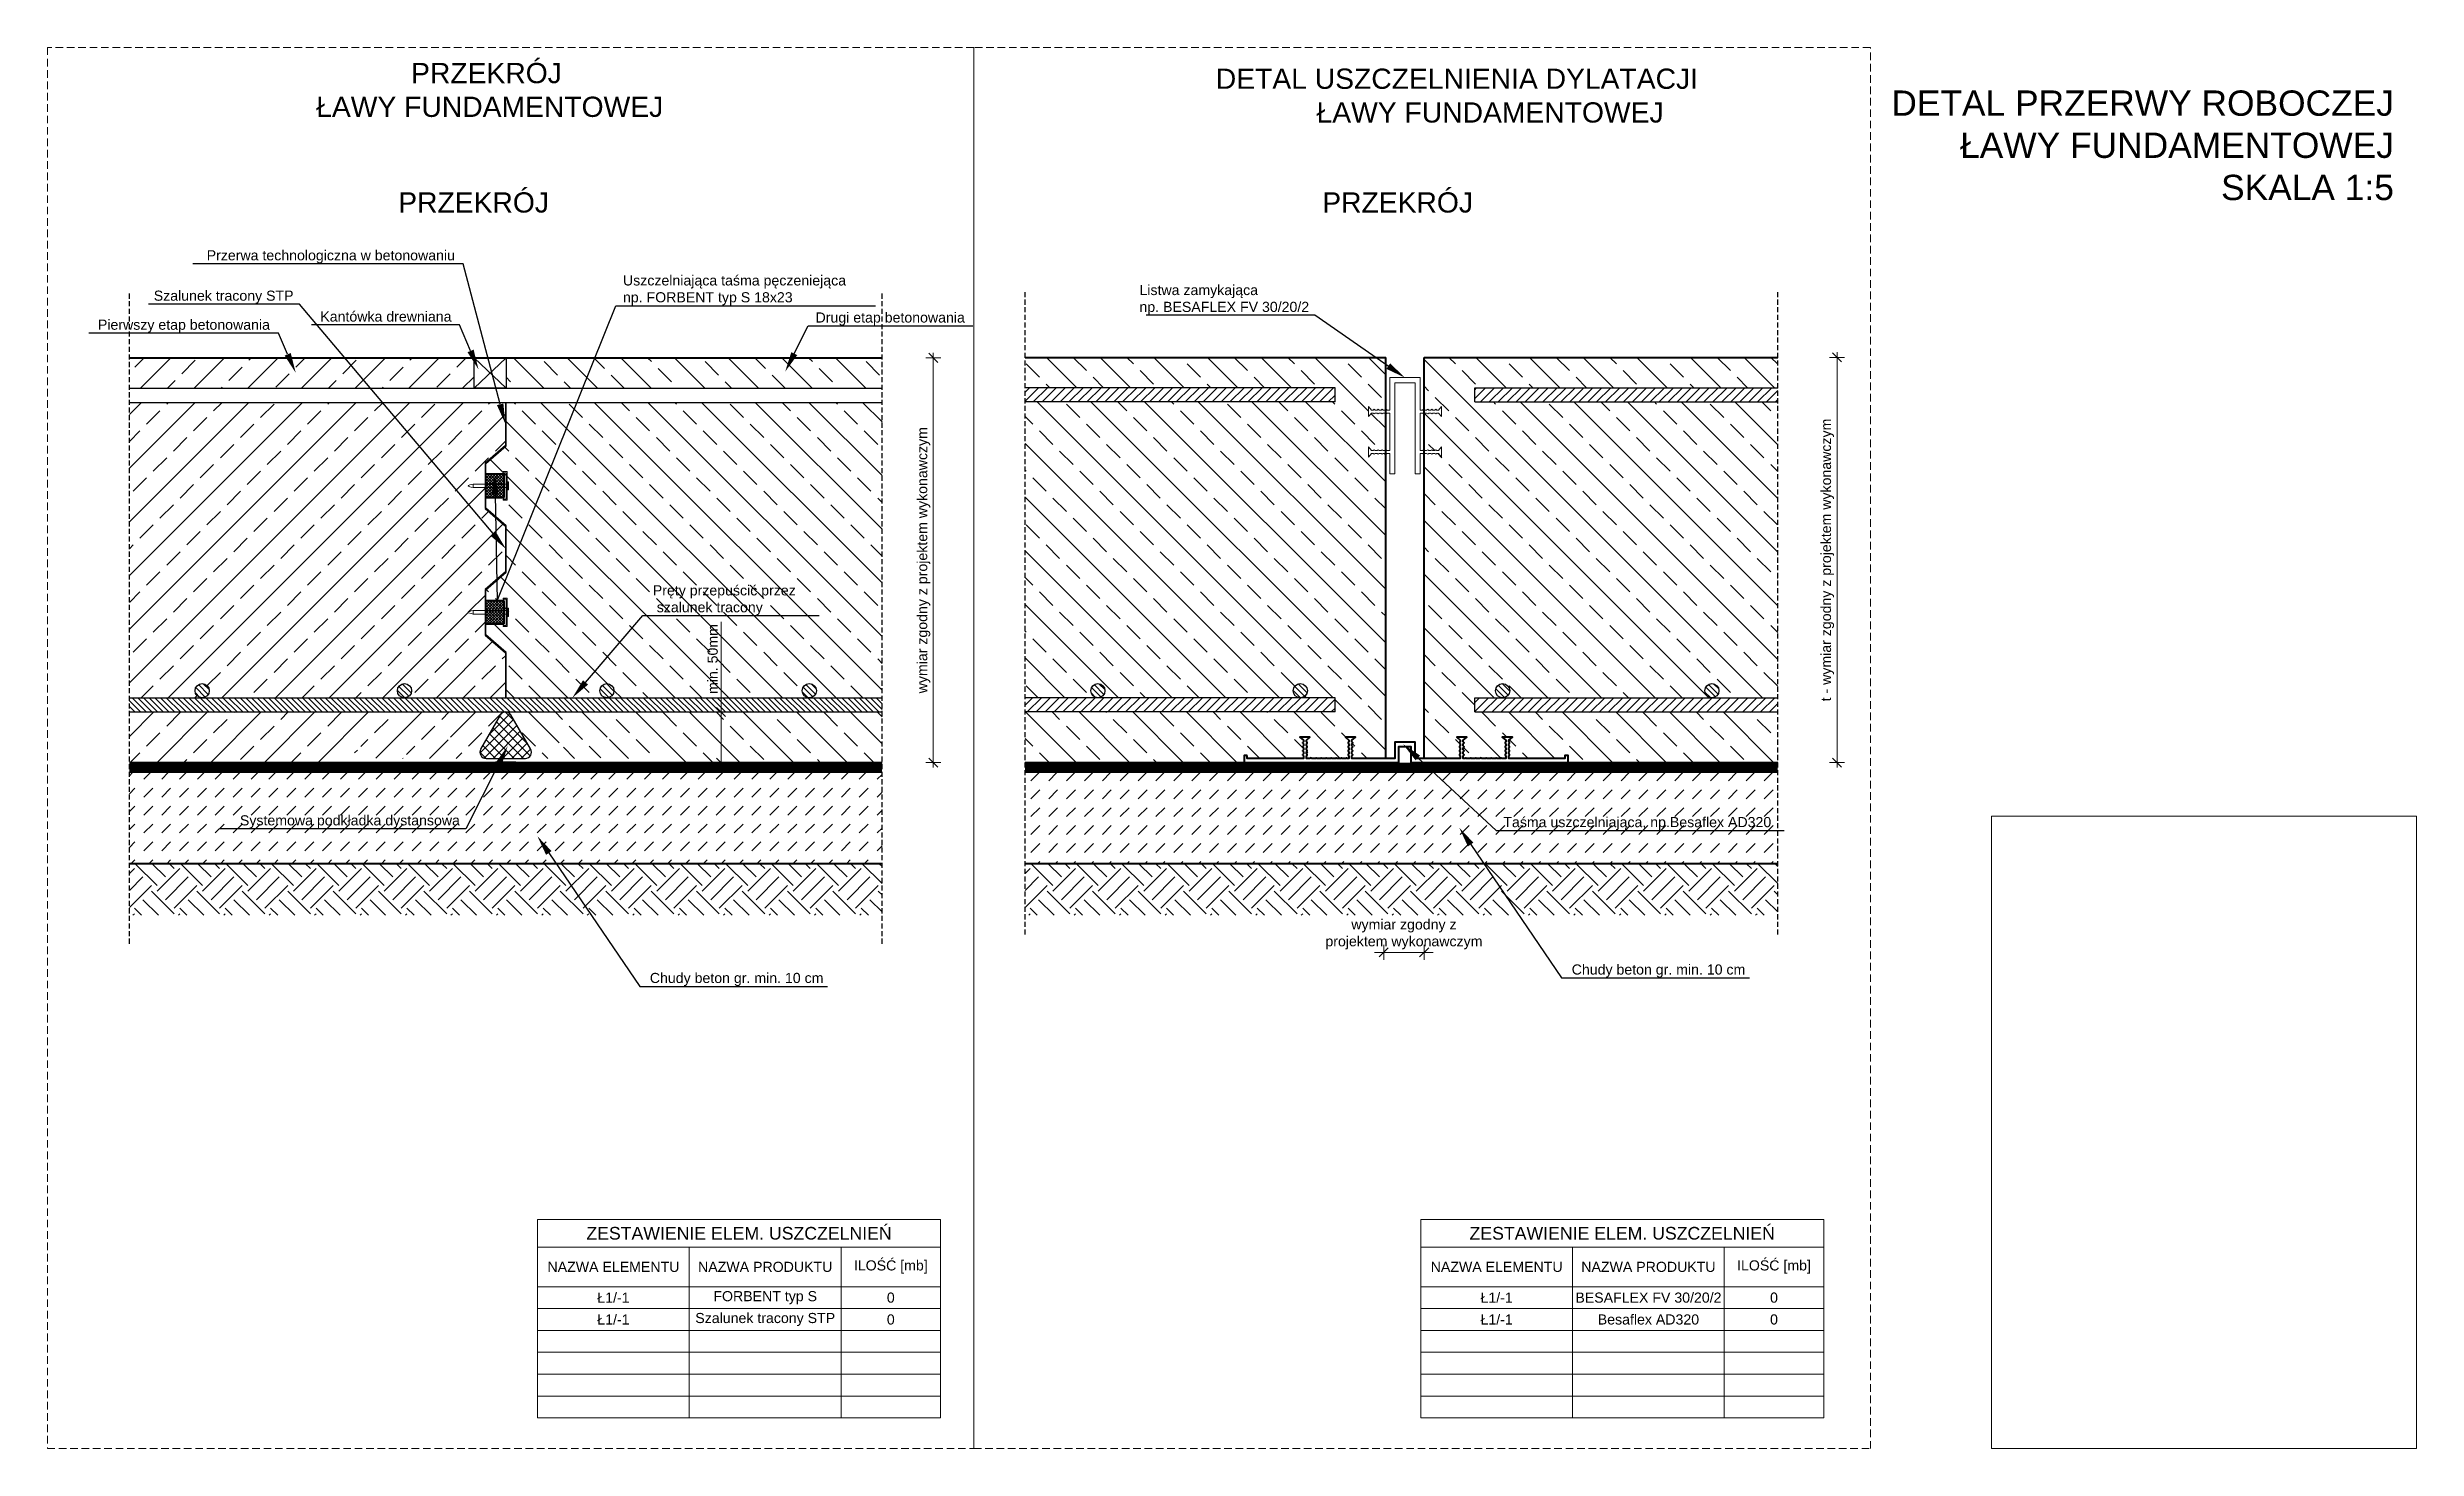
# Model space of a CAD drawing. Header units: millimetres. Extents: x 647 to 146539, y -131215 to 59.
# Drawn here: x 105183 to 107524, y -12982 to -11597 of the extents above; entities that cross this region are included whole.
import ezdxf
from ezdxf import colors
from ezdxf.entities.mleader import LeaderData, LeaderLine
from ezdxf.math import Vec2, Vec3

# ---------------------------------------------------------------- set-up
doc = ezdxf.new("R2010")
doc.units = ezdxf.units.MM
doc.linetypes.add('DASHED', pattern=[0.75, 0.5, -0.25])
doc.layers.get('Defpoints').update_dxf_attribs({"color": 2, "lineweight": 50})
for name, color, linetype, lineweight in [('G-Cienka', 4, 'Continuous', 9), ('G-Elementy konstrukcyjne', 1, 'Continuous', 40), ('G-Kreskowanie', 9, 'Continuous', 5), ('G-Obrys', 3, 'Continuous', 20), ('G-Opisy', 2, 'Continuous', 18), ('G-Przerywana', 8, 'DASHED', 15), ('G-Wymiary', 4, 'Continuous', 9)]:
    doc.layers.add(name, color=color, linetype=linetype, lineweight=lineweight)
doc.layers.add('G-Prety', color=1, linetype='Continuous')
doc.styles.add('Arial-GG', font='arial.ttf')
doc.dimstyles.new('W-1 do 5-GG mm', dxfattribs={"dimscale": 5, "dimtxt": 2, "dimasz": 1.8, "dimexe": 1.5, "dimexo": 0, "dimgap": 0.6, "dimtad": 1, "dimdec": 1, "dimrnd": 1, "dimtxsty": 'Arial-GG', "dimblk": 'OBLIQUE', "dimcen": 0, "dimdle": 1, "dimclrd": 4, "dimclre": 4, "dimclrt": 7, "dimadec": 1, "dimazin": 0, "dimtfac": 1, "dimtdec": 1, "dimtix": 1, "dimtmove": 0, "dimatfit": 2, "dimfxl": 1.5, "dimfxlon": 1, "dimlwd": -1, "dimlwe": -1, "dimarcsym": 0})
pattern_1 = [(135, (-1494506.263, 725752.96), (-26.5165043, -26.5165043), []), (135, (-1494506.263, 725779.477), (-26.5165043, -26.5165043), [18.75, -9.375])]
pattern_2 = [(45, (-1494506.263, 725752.96), (-26.5165043, 26.5165043), []), (45, (-1494479.746, 725752.96), (-26.5165043, 26.5165043), [18.75, -9.375])]
pattern_3 = [(135, (102247.6074, -12835.266), (-2.80633, -2.80633), [])]
pattern_4 = [(45, (-1491369.988, 726037.5035), (-4.419417382, 4.419417382), [])]
pattern_5 = [(135, (-1494810.378, 725752.96), (-26.5165043, -26.5165043), []), (135, (-1494810.378, 725779.477), (-26.5165043, -26.5165043), [18.75, -9.375])]
pattern_6 = [(135, (103132.8864, -12835.266), (-2.80633, -2.80633), [])]

msp = doc.modelspace()

# ---------------------------------------------------------------- texts
at = {"layer": 'G-Opisy', "style": 'Arial-GG'}
for s, insert, char_height, width, attachment_point in [('{\\fArial|b0|i0|c0|p34;\\W8.09929;  }{\\C2;PRZEKRÓJ}\\P{\\fArial|b0|i0|c0|p34;\\W4.11860; }{\\C2;ŁAWY FUNDAMENTOWEJ}', (105416.54, -11612.19), 20, 404.8155, 1), ('{\\C2;DETAL PRZERWY ROBOCZEJ\\PŁAWY FUNDAMENTOWEJ \\PSKALA 1:5}', (107501.88, -11639.39), 25, 516.7875, 3), ('{\\fArial|b0|i0|c0|p34;\\W8.09929;  }{\\C2;PRZEKRÓJ}', (105403.84, -11740.07), 20, 404.8155, 1), ('{\\fArial|b0|i0|c0|p34;\\W8.09929;  }{\\C2;PRZEKRÓJ}', (106317.03, -11740.07), 20, 404.8155, 1), ('ZESTAWIENIE ELEM. USZCZELNIEŃ', (105866.38, -12769.02), 12.5, 398.2045, 5), ('ZESTAWIENIE ELEM. USZCZELNIEŃ', (106739.24, -12769.02), 12.5, 398.2045, 5), ('{\\fArial|b0|i0|c0|p34;NAZWA ELEMENTU}', (105742.27, -12802.21), 10, 150, 5), ('{\\fArial|b0|i0|c0|p34;NAZWA PRODUKTU}', (105892.27, -12802.21), 10, 150, 5), ('{\\fArial|b0|i0|c0|p34;ILOŚĆ [mb]}', (106016.38, -12802.21), 10, 98.2045, 5), ('{\\fArial|b0|i0|c0|p34;NAZWA ELEMENTU}', (106615.14, -12802.21), 10, 150, 5), ('{\\fArial|b0|i0|c0|p34;NAZWA PRODUKTU}', (106765.14, -12802.21), 10, 150, 5), ('{\\fArial|b0|i0|c0|p34;ILOŚĆ [mb]}', (106889.24, -12802.21), 10, 98.2045, 5), ('{\\fArial|b0|i0|c0|p34;Ł1/-1}', (105742.27, -12832.61), 10, 150, 5), ('{\\fArial|b0|i0|c0|p34;\\C2;FORBENT typ S}', (105892.27, -12832.61), 10, 150, 5), ('{\\fArial|b0|i0|c0|p34;0}', (106016.38, -12832.61), 10, 98.2045, 5), ('{\\fArial|b0|i0|c0|p34;Ł1/-1}', (106615.14, -12832.61), 10, 150, 5), ('{\\fArial|b0|i0|c0|p34;\\C2;BESAFLEX FV 30/20/2}', (106765.14, -12832.61), 10, 150, 5), ('{\\fArial|b0|i0|c0|p34;0}', (106889.24, -12832.61), 10, 98.2045, 5), ('{\\fArial|b0|i0|c0|p34;Ł1/-1}', (105742.27, -12854.21), 10, 150, 5), ('{\\fArial|b0|i0|c0|p34;\\C2;Szalunek tracony STP}', (105892.27, -12854.21), 10, 150, 5), ('{\\fArial|b0|i0|c0|p34;0}', (106016.38, -12854.21), 10, 98.2045, 5), ('{\\fArial|b0|i0|c0|p34;Ł1/-1}', (106615.14, -12854.21), 10, 150, 5), ('{\\fArial|b0|i0|c0|p34;\\C2;Besaflex AD320}', (106765.14, -12854.21), 10, 150, 5), ('{\\fArial|b0|i0|c0|p34;0}', (106889.24, -12854.21), 10, 98.2045, 5)]:
    msp.add_mtext(s, dxfattribs=dict(at, insert=insert, char_height=char_height, width=width, attachment_point=attachment_point))
at = {"layer": 'G-Opisy', "color": 2, "insert": (106575.87, -11671.4), "char_height": 20, "width": 1226.3283, "attachment_point": 8, "style": 'Arial-GG'}
msp.add_mtext('DETAL USZCZELNIENIA DYLATACJI\\P{\\fArial|b0|i0|c0|p34;\\W8.44376; }ŁAWY FUNDAMENTOWEJ', dxfattribs=at)

# ---------------------------------------------------------------- blocks, each defined once
blk = doc.blocks.new('_Oblique')
at = {"color": 0, "linetype": 'ByBlock', "lineweight": -2}
blk.add_line((-0.5, -0.5), (0.5, 0.5), dxfattribs=at)
blk = doc.blocks.new('*D953')
at = {"layer": 'Defpoints', "color": 0, "transparency": 16777216}
for p in [(106007.7, -11903.7), (106058.4, -11903.7), (106007.7, -12303.7)]:
    blk.add_point(p, dxfattribs=at)
at = {"layer": 'G-Wymiary', "color": 4, "transparency": 16777216}
for p, q in [((106050.9, -11903.7), (106065.9, -11903.7)), ((106058.4, -12308.7), (106058.4, -11898.7)), ((106050.9, -12303.7), (106065.9, -12303.7))]:
    blk.add_line(p, q, dxfattribs=at)
at = {"layer": 'G-Wymiary', "color": 4, "transparency": 16777216, "xscale": 9, "yscale": 9, "zscale": 9}
for p, rotation in [((106058.4, -11903.7), 90), ((106058.4, -12303.7), 270)]:
    blk.add_blockref('_Oblique', p, dxfattribs=dict(at, rotation=rotation))
at = {"layer": 'G-Wymiary', "color": 7, "transparency": 16777216, "insert": (106048.9, -12103.7), "char_height": 10, "attachment_point": 5, "rotation": 90, "style": 'Arial-GG'}
blk.add_mtext('wymiar zgodny z projektem wykonawczym', dxfattribs=at)
blk = doc.blocks.new('*D997')
at = {"layer": 'Defpoints', "color": 0, "transparency": 16777216}
for p in [(105717.3, -12253.7), (105848.6, -12253.7), (105767.6, -12303.7)]:
    blk.add_point(p, dxfattribs=at)
at = {"layer": 'G-Wymiary', "color": 4, "transparency": 16777216}
for p, q in [((105848.6, -12253.7), (105848.6, -12164.7)), ((105841.1, -12253.7), (105856.1, -12253.7)), ((105848.6, -12308.7), (105848.6, -12253.7)), ((105841.1, -12303.7), (105856.1, -12303.7))]:
    blk.add_line(p, q, dxfattribs=at)
at = {"layer": 'G-Wymiary', "color": 4, "transparency": 16777216, "xscale": 9, "yscale": 9, "zscale": 9}
for p, rotation in [((105848.6, -12253.7), 90), ((105848.6, -12303.7), 270)]:
    blk.add_blockref('_Oblique', p, dxfattribs=dict(at, rotation=rotation))
at = {"layer": 'G-Wymiary', "color": 7, "transparency": 16777216, "insert": (105840.4, -12201.4), "char_height": 10, "attachment_point": 5, "rotation": 90, "style": 'Arial-GG'}
blk.add_mtext('min. 50mm', dxfattribs=at)
blk = doc.blocks.new('*D959')
at = {"layer": 'Defpoints', "color": 0, "transparency": 16777216}
for p in [(106893, -11903.2), (106951.5, -11903.2), (106893, -12303.7)]:
    blk.add_point(p, dxfattribs=at)
at = {"layer": 'G-Wymiary', "color": 4, "transparency": 16777216}
for p, q in [((106944, -11903.2), (106959, -11903.2)), ((106951.5, -12308.7), (106951.5, -11898.2)), ((106944, -12303.7), (106959, -12303.7))]:
    blk.add_line(p, q, dxfattribs=at)
at = {"layer": 'G-Wymiary', "color": 4, "transparency": 16777216, "xscale": 9, "yscale": 9, "zscale": 9}
for p, rotation in [((106951.5, -11903.2), 90), ((106951.5, -12303.7), 270)]:
    blk.add_blockref('_Oblique', p, dxfattribs=dict(at, rotation=rotation))
at = {"layer": 'G-Wymiary', "color": 7, "transparency": 16777216, "insert": (106942.1, -12103.5), "char_height": 10, "attachment_point": 5, "rotation": 90, "style": 'Arial-GG'}
blk.add_mtext('t - wymiar zgodny z projektem wykonawczym', dxfattribs=at)
blk = doc.blocks.new('*D960')
at = {"layer": 'Defpoints', "color": 0, "transparency": 16777216}
for p in [(106503.5, -12403.7), (106543.5, -12403.7), (106543.5, -12491.3)]:
    blk.add_point(p, dxfattribs=at)
at = {"layer": 'G-Wymiary', "color": 4, "transparency": 16777216}
for p, q in [((106503.5, -12491.3), (106494.5, -12491.3)), ((106503.5, -12483.8), (106503.5, -12498.8)), ((106503.5, -12491.3), (106543.5, -12491.3)), ((106543.5, -12483.8), (106543.5, -12498.8)), ((106543.5, -12491.3), (106552.5, -12491.3))]:
    blk.add_line(p, q, dxfattribs=at)
at = {"layer": 'G-Wymiary', "color": 4, "transparency": 16777216, "xscale": 9, "yscale": 9, "zscale": 9}
blk.add_blockref('_Oblique', (106503.5, -12491.3), dxfattribs=at)
at = {"layer": 'G-Wymiary', "color": 4, "transparency": 16777216, "xscale": 9, "yscale": 9, "zscale": 9, "rotation": 180}
blk.add_blockref('_Oblique', (106543.5, -12491.3), dxfattribs=at)
at = {"layer": 'G-Wymiary', "color": 7, "transparency": 16777216, "insert": (106523.5, -12473.5), "char_height": 10, "attachment_point": 5, "style": 'Arial-GG'}
blk.add_mtext('wymiar zgodny z \\Pprojektem wykonawczym', dxfattribs=at)

# ---------------------------------------------------------------- dimensions: what is measured, and where the dimension line sits
at = {"layer": 'G-Wymiary'}
for base, p1, p2, text, picture, middle in [((106058.39, -11903.67), (106007.74, -12303.67), (106007.74, -11903.67), 'wymiar zgodny z projektem wykonawczym', '*D953', (106058.39, -12103.67)), ((106951.54, -11903.23), (106893.02, -12303.67), (106893.02, -11903.23), 't - wymiar zgodny z projektem wykonawczym', '*D959', (106951.54, -12103.45)), ((105848.55, -12253.67), (105767.55, -12303.67), (105717.27, -12253.67), 'min. 50mm', '*D997', (105848.55, -12201.37))]:
    dim = msp.add_linear_dim(base=base, p1=p1, p2=p2, angle=90, text=text, dimstyle='W-1 do 5-GG mm', override={"dimblk": 'Oblique'}, dxfattribs=at)
    dim.commit()
    dim.dimension.update_dxf_attribs({"geometry": picture, "text_midpoint": middle, "dimtype": 160})
dim = msp.add_linear_dim(base=(106543.46, -12491.34), p1=(106503.46, -12403.67), p2=(106543.46, -12403.67), text='wymiar zgodny z \\Pprojektem wykonawczym', dimstyle='W-1 do 5-GG mm', override={"dimblk": 'Oblique'}, dxfattribs=at)
dim.commit()
dim.dimension.update_dxf_attribs({"geometry": '*D960', "text_midpoint": (106523.46, -12473.54)})

# ---------------------------------------------------------------- hatches: boundary and pattern name
at = {"layer": 'G-Kreskowanie'}
h = msp.add_hatch(dxfattribs=at)
h.set_pattern_fill('ANSI33', color=256, scale=150)
h.set_pattern_definition([(45, (-1501624.174, 725120.088), (-26.5165043, 26.5165043), []), (45, (-1501597.657, 725120.088), (-26.5165043, 26.5165043), [18.75, -9.375])])
h.paths.add_polyline_path([(105263.85, -11933.67), (105263.85, -11903.67), (105604.53, -11903.67), (105604.53, -11933.67)])
h = msp.add_hatch(dxfattribs=at)
h.set_pattern_fill('ANSI33', color=256, scale=150, angle=90)
h.set_pattern_definition([(135, (-1501624.174, 725145.287), (-26.5165043, -26.5165043), []), (135, (-1501624.174, 725171.804), (-26.5165043, -26.5165043), [18.75, -9.375])])
h.paths.add_polyline_path([(106007.74, -11933.67), (106007.74, -11903.67), (105706.17, -11903.67), (105692.35, -11933.67)])
h.paths.add_polyline_path([(105692.35, -11933.67), (105706.17, -11903.67), (105636.14, -11903.67), (105636.14, -11933.67)])
h = msp.add_hatch(dxfattribs=at)
h.set_pattern_fill('ANSI33', color=256, scale=150, angle=90)
h.set_pattern_definition(pattern_5)
h.paths.add_polyline_path([(106149.13, -12303.67), (106149.13, -12253.67), (106455.48, -12253.67), (106455.48, -12239.67), (106421.07, -12239.67, 0.4142106), (106428.08, -12232.67, 2.4141965), (106421.07, -12239.67), (106221.07, -12239.67, 0.4142106), (106228.08, -12232.67, 2.4141965), (106221.07, -12239.67), (106149.13, -12239.67), (106149.13, -11947.23), (106455.48, -11947.23), (106455.48, -11933.23), (106149.13, -11933.23), (106149.13, -11903.23), (106495.55, -11903.23), (106505.48, -11910.1), (106505.48, -11954.85), (106504.97, -11955.23), (106502.97, -11955.23), (106501.97, -11954.48), (106500.97, -11955.23), (106498.97, -11955.23), (106497.97, -11954.48), (106496.97, -11955.23), (106494.97, -11955.23), (106493.97, -11954.48), (106492.97, -11955.23), (106491.41, -11955.23), (106488.47, -11951.73), (106488.47, -11961.73), (106491.41, -11958.23), (106492.97, -11958.23), (106493.97, -11958.98), (106494.97, -11958.23), (106496.97, -11958.23), (106497.97, -11958.98), (106498.97, -11958.23), (106500.97, -11958.23), (106501.97, -11958.98), (106502.97, -11958.23), (106504.97, -11958.23), (106505.48, -11958.62), (106505.48, -11994.85), (106504.97, -11995.23), (106502.97, -11995.23), (106501.97, -11994.48), (106500.97, -11995.23), (106498.97, -11995.23), (106497.97, -11994.48), (106496.97, -11995.23), (106494.97, -11995.23), (106493.97, -11994.48), (106492.97, -11995.23), (106491.41, -11995.23), (106488.47, -11991.73), (106488.47, -12001.73), (106491.41, -11998.23), (106492.97, -11998.23), (106493.97, -11998.98), (106494.97, -11998.23), (106496.97, -11998.23), (106497.97, -11998.98), (106498.97, -11998.23), (106500.97, -11998.23), (106501.97, -11998.98), (106502.97, -11998.23), (106504.97, -11998.23), (106505.48, -11998.62), (106505.48, -12299.67), (106472.17, -12299.67), (106472.17, -12297.17), (106472.92, -12296.17), (106472.17, -12295.17), (106472.17, -12293.17), (106472.92, -12292.17), (106472.17, -12291.17), (106472.17, -12289.17), (106472.92, -12288.17), (106472.17, -12287.17), (106472.17, -12285.17), (106472.92, -12284.17), (106472.17, -12283.17), (106472.17, -12281.61), (106475.67, -12278.67), (106465.67, -12278.67), (106469.17, -12281.61), (106469.17, -12283.17), (106468.42, -12284.17), (106469.17, -12285.17), (106469.17, -12287.17), (106468.42, -12288.17), (106469.17, -12289.17), (106469.17, -12291.17), (106468.42, -12292.17), (106469.17, -12293.17), (106469.17, -12295.17), (106468.42, -12296.17), (106469.17, -12297.17), (106469.17, -12299.67), (106467.67, -12299.67), (106466.67, -12298.87), (106465.67, -12299.67), (106462.67, -12299.67), (106461.67, -12298.87), (106460.67, -12299.67), (106457.67, -12299.67), (106456.67, -12298.87), (106455.67, -12299.67), (106452.67, -12299.67), (106451.67, -12298.87), (106450.67, -12299.67), (106447.67, -12299.67), (106446.67, -12298.87), (106445.67, -12299.67), (106442.67, -12299.67), (106441.67, -12298.87), (106440.67, -12299.67), (106437.67, -12299.67), (106436.67, -12298.87), (106435.67, -12299.67), (106432.67, -12299.67), (106431.67, -12298.87), (106430.67, -12299.67), (106427.17, -12299.67), (106427.17, -12297.17), (106427.92, -12296.17), (106427.17, -12295.17), (106427.17, -12293.17), (106427.92, -12292.17), (106427.17, -12291.17), (106427.17, -12289.17), (106427.92, -12288.17), (106427.17, -12287.17), (106427.17, -12285.17), (106427.92, -12284.17), (106427.17, -12283.17), (106427.17, -12281.61), (106430.67, -12278.67), (106420.67, -12278.67), (106424.17, -12281.61), (106424.17, -12283.17), (106423.42, -12284.17), (106424.17, -12285.17), (106424.17, -12287.17), (106423.42, -12288.17), (106424.17, -12289.17), (106424.17, -12291.17), (106423.42, -12292.17), (106424.17, -12293.17), (106424.17, -12295.17), (106423.42, -12296.17), (106424.17, -12297.17), (106424.17, -12299.67), (106368.67, -12299.67), (106368.67, -12296.67), (106365.67, -12296.67), (106365.67, -12303.67)])
h = msp.add_hatch(dxfattribs=at)
h.set_pattern_fill('ANSI33', color=256, scale=150, angle=90)
h.set_pattern_definition(pattern_5)
h.paths.add_polyline_path([(106685.67, -12303.67), (106685.67, -12296.67), (106682.67, -12296.67), (106682.67, -12299.67), (106627.17, -12299.67), (106627.17, -12297.17), (106627.92, -12296.17), (106627.17, -12295.17), (106627.17, -12293.17), (106627.92, -12292.17), (106627.17, -12291.17), (106627.17, -12289.17), (106627.92, -12288.17), (106627.17, -12287.17), (106627.17, -12285.17), (106627.92, -12284.17), (106627.17, -12283.17), (106627.17, -12281.61), (106630.67, -12278.67), (106620.67, -12278.67), (106624.17, -12281.61), (106624.17, -12283.17), (106623.42, -12284.17), (106624.17, -12285.17), (106624.17, -12287.17), (106623.42, -12288.17), (106624.17, -12289.17), (106624.17, -12291.17), (106623.42, -12292.17), (106624.17, -12293.17), (106624.17, -12295.17), (106623.42, -12296.17), (106624.17, -12297.17), (106624.17, -12299.67), (106620.67, -12299.67), (106619.67, -12298.87), (106618.67, -12299.67), (106615.67, -12299.67), (106614.67, -12298.87), (106613.67, -12299.67), (106610.67, -12299.67), (106609.67, -12298.87), (106608.67, -12299.67), (106605.67, -12299.67), (106604.67, -12298.87), (106603.67, -12299.67), (106600.67, -12299.67), (106599.67, -12298.87), (106598.67, -12299.67), (106595.67, -12299.67), (106594.67, -12298.87), (106593.67, -12299.67), (106590.67, -12299.67), (106589.67, -12298.87), (106588.67, -12299.67), (106585.67, -12299.67), (106584.67, -12298.87), (106583.67, -12299.67), (106582.17, -12299.67), (106582.17, -12297.17), (106582.92, -12296.17), (106582.17, -12295.17), (106582.17, -12293.17), (106582.92, -12292.17), (106582.17, -12291.17), (106582.17, -12289.17), (106582.92, -12288.17), (106582.17, -12287.17), (106582.17, -12285.17), (106582.92, -12284.17), (106582.17, -12283.17), (106582.17, -12281.61), (106585.67, -12278.67), (106575.67, -12278.67), (106579.17, -12281.61), (106579.17, -12283.17), (106578.42, -12284.17), (106579.17, -12285.17), (106579.17, -12287.17), (106578.42, -12288.17), (106579.17, -12289.17), (106579.17, -12291.17), (106578.42, -12292.17), (106579.17, -12293.17), (106579.17, -12295.17), (106578.42, -12296.17), (106579.17, -12297.17), (106579.17, -12299.67), (106543.46, -12299.67), (106543.46, -11998.62), (106543.97, -11998.23), (106545.97, -11998.23), (106546.97, -11998.98), (106547.97, -11998.23), (106549.97, -11998.23), (106550.97, -11998.98), (106551.97, -11998.23), (106553.97, -11998.23), (106554.97, -11998.98), (106555.97, -11998.23), (106557.53, -11998.23), (106560.47, -12001.73), (106560.47, -11991.73), (106557.53, -11995.23), (106555.97, -11995.23), (106554.97, -11994.48), (106553.97, -11995.23), (106551.97, -11995.23), (106550.97, -11994.48), (106549.97, -11995.23), (106547.97, -11995.23), (106546.97, -11994.48), (106545.97, -11995.23), (106543.97, -11995.23), (106543.46, -11994.85), (106543.46, -11958.62), (106543.97, -11958.23), (106545.97, -11958.23), (106546.97, -11958.98), (106547.97, -11958.23), (106549.97, -11958.23), (106550.97, -11958.98), (106551.97, -11958.23), (106553.97, -11958.23), (106554.97, -11958.98), (106555.97, -11958.23), (106557.53, -11958.23), (106560.47, -11961.73), (106560.47, -11951.73), (106557.53, -11955.23), (106555.97, -11955.23), (106554.97, -11954.48), (106553.97, -11955.23), (106551.97, -11955.23), (106550.97, -11954.48), (106549.97, -11955.23), (106547.97, -11955.23), (106546.97, -11954.48), (106545.97, -11955.23), (106543.97, -11955.23), (106543.46, -11954.85), (106543.46, -11903.23), (106893.02, -11903.23), (106893.02, -11933.23), (106593.46, -11933.23), (106593.46, -11947.23), (106893.02, -11947.23), (106893.02, -12239.67), (106827.86, -12239.67, 0.4142106), (106834.86, -12232.67, 2.4141965), (106827.86, -12239.67), (106621.07, -12239.67, 0.4142106), (106628.08, -12232.67, 2.4141965), (106621.07, -12239.67), (106593.46, -12239.67), (106593.46, -12253.67), (106893.02, -12253.67), (106893.02, -12303.67)])
at = {"layer": 'G-Kreskowanie', "ltscale": 2}
h = msp.add_hatch(dxfattribs=at)
h.set_pattern_fill('ANSI31', color=256, scale=50, style=0)
h.set_pattern_definition(pattern_4)
h.paths.add_polyline_path([(106455.48, -11947.23), (106455.48, -11933.23), (106149.13, -11933.23), (106149.13, -11947.23)])
h = msp.add_hatch(dxfattribs=at)
h.set_pattern_fill('ANSI31', color=256, scale=50, style=0)
h.set_pattern_definition(pattern_4)
h.paths.add_polyline_path([(106593.46, -11947.23), (106593.46, -11933.23), (106893.02, -11933.23), (106893.02, -11947.23)])
at = {"layer": 'G-Kreskowanie'}
h = msp.add_hatch(dxfattribs=at)
h.set_pattern_fill('ANSI33', color=256, scale=150)
h.set_pattern_definition(pattern_2)
edge = h.paths.add_edge_path()
edge.add_line((105263.85, -12239.67), (105263.85, -11947.67))
edge.add_line((105263.85, -11947.67), (105635.44, -11947.67))
edge.add_line((105635.44, -11947.67), (105635.44, -11990.17))
edge.add_line((105635.44, -11990.17), (105615.44, -12007.67))
edge.add_line((105615.44, -12007.67), (105615.44, -12028.37))
edge.add_line((105615.44, -12028.37), (105603.64, -12028.37))
edge.add_spline(control_points=[(105603.64, -12028.37), (105601.14, -12028.97), (105596.14, -12030.17), (105601.14, -12031.37), (105603.64, -12031.97)], knot_values=[0, 0, 0, 0, 0.5, 1, 1, 1, 1], degree=3, periodic=0)
edge.add_line((105603.64, -12031.97), (105615.44, -12031.97))
edge.add_line((105615.44, -12031.97), (105615.44, -12052.67))
edge.add_line((105615.44, -12052.67), (105635.44, -12070.17))
edge.add_line((105635.44, -12070.17), (105635.44, -12115.17))
edge.add_line((105635.44, -12115.17), (105615.44, -12132.67))
edge.add_line((105615.44, -12132.67), (105615.44, -12153.37))
edge.add_line((105615.44, -12153.37), (105603.64, -12153.37))
edge.add_spline(control_points=[(105603.64, -12153.37), (105601.14, -12153.97), (105596.14, -12155.17), (105601.14, -12156.37), (105603.64, -12156.97)], knot_values=[0, 0, 0, 0, 0.5, 1, 1, 1, 1], degree=3, periodic=0)
edge.add_line((105603.64, -12156.97), (105615.44, -12156.97))
edge.add_line((105615.44, -12156.97), (105615.44, -12177.67))
edge.add_line((105615.44, -12177.67), (105635.44, -12195.17))
edge.add_line((105635.44, -12195.17), (105635.44, -12239.67))
edge.add_line((105635.44, -12239.67), (105535.8, -12239.67))
edge.add_ellipse((105535.8, -12232.67), major_axis=(7, 0), ratio=1, start_angle=270, end_angle=360)
edge.add_ellipse((105535.8, -12232.67), major_axis=(7, 0), ratio=1, start_angle=0, end_angle=270)
edge.add_line((105535.8, -12239.67), (105335.8, -12239.67))
edge.add_ellipse((105335.8, -12232.67), major_axis=(7, 0), ratio=1, start_angle=270, end_angle=360)
edge.add_ellipse((105335.8, -12232.67), major_axis=(7, 0), ratio=1, start_angle=0, end_angle=270)
edge.add_line((105335.8, -12239.67), (105263.85, -12239.67))
h = msp.add_hatch(dxfattribs=at)
h.set_pattern_fill('ANSI33', color=256, scale=150, angle=90)
h.set_pattern_definition(pattern_1)
h.paths.add_polyline_path([(105636.14, -12239.67), (105636.14, -12194.85), (105616.14, -12177.35), (105616.14, -12166.69), (105634.14, -12166.69), (105634.14, -12143.69), (105616.14, -12143.69), (105616.14, -12132.99), (105636.14, -12115.49), (105636.14, -12069.85), (105616.14, -12052.35), (105616.14, -12041.69), (105634.14, -12041.69), (105634.14, -12018.69), (105616.14, -12018.69), (105616.14, -12007.99), (105636.14, -11990.49), (105636.14, -11947.67), (106007.74, -11947.67), (106007.74, -12239.67), (105935.8, -12239.67, 0.4142136), (105942.8, -12232.67, 2.4142136), (105935.8, -12239.67), (105735.8, -12239.67, 0.4142136), (105742.8, -12232.67, 2.4142136), (105735.8, -12239.67)])
h.paths.add_polyline_path([(105832.79, -12237.55), (105848.1, -12237.55), (105848.1, -12165.18), (105832.79, -12165.18)], flags=24)
h = msp.add_hatch(dxfattribs=at)
h.set_pattern_fill('NET', color=256, scale=0.625, angle=315)
h.set_pattern_definition([(315, (105116.4525, -10701.0896), (1.403165, 1.403165), []), (45, (105116.4525, -10701.0896), (-1.403165, 1.403165), [])])
h.paths.add_polyline_path([(105634.14, -12041.69), (105634.14, -12018.69), (105616.14, -12018.69), (105616.14, -12041.69)])
h = msp.add_hatch(dxfattribs=at)
h.set_pattern_fill('NET', color=256, scale=0.625, angle=315)
h.set_pattern_definition([(315, (105116.4525, -10826.0896), (1.403165, 1.403165), []), (45, (105116.4525, -10826.0896), (-1.403165, 1.403165), [])])
h.paths.add_polyline_path([(105634.14, -12166.69), (105634.14, -12143.69), (105616.14, -12143.69), (105616.14, -12166.69)])
h = msp.add_hatch(dxfattribs=at)
h.set_pattern_fill('ANSI31', color=256, scale=1.25, angle=90)
h.set_pattern_definition(pattern_3)
h.paths.add_polyline_path([(106007.74, -12239.67), (105263.85, -12239.67), (105263.85, -12373.67), (105263.85, -12253.67), (106007.74, -12253.67)])
h = msp.add_hatch(dxfattribs=at)
h.set_pattern_fill('ANSI31', color=256, scale=1.25, angle=90)
h.set_pattern_definition(pattern_3)
h.paths.add_polyline_path([(105328.8, -12232.67, 1), (105342.8, -12232.67, 1)], flags=17)
h = msp.add_hatch(dxfattribs=at)
h.set_pattern_fill('ANSI31', color=256, scale=1.25, angle=90)
h.set_pattern_definition(pattern_3)
h.paths.add_polyline_path([(105542.8, -12232.67, -1), (105528.8, -12232.67, -1)], flags=17)
h = msp.add_hatch(dxfattribs=at)
h.set_pattern_fill('ANSI31', color=256, scale=1.25, angle=90)
h.set_pattern_definition(pattern_3)
h.paths.add_polyline_path([(105742.8, -12232.67, -1), (105728.8, -12232.67, -1)], flags=17)
h = msp.add_hatch(dxfattribs=at)
h.set_pattern_fill('ANSI31', color=256, scale=1.25, angle=90)
h.set_pattern_definition(pattern_3)
h.paths.add_polyline_path([(105942.8, -12232.67, -1), (105928.8, -12232.67, -1)], flags=17)
at = {"layer": 'G-Kreskowanie', "ltscale": 2}
h = msp.add_hatch(dxfattribs=at)
h.set_pattern_fill('ANSI31', color=256, scale=50, style=0)
h.set_pattern_definition(pattern_4)
h.paths.add_polyline_path([(106455.48, -12253.67), (106455.48, -12239.67), (106149.13, -12239.67), (106149.13, -12253.67)])
at = {"layer": 'G-Kreskowanie'}
h = msp.add_hatch(dxfattribs=at)
h.set_pattern_fill('ANSI31', color=256, scale=1.25, angle=90)
h.set_pattern_definition(pattern_6)
h.paths.add_polyline_path([(106214.08, -12232.67, 1), (106228.08, -12232.67, 1)], flags=17)
h = msp.add_hatch(dxfattribs=at)
h.set_pattern_fill('ANSI31', color=256, scale=1.25, angle=90)
h.set_pattern_definition(pattern_6)
h.paths.add_polyline_path([(106428.08, -12232.67, -1), (106414.08, -12232.67, -1)], flags=17)
at = {"layer": 'G-Kreskowanie', "ltscale": 2}
h = msp.add_hatch(dxfattribs=at)
h.set_pattern_fill('ANSI31', color=256, scale=50, style=0)
h.set_pattern_definition(pattern_4)
h.paths.add_polyline_path([(106593.46, -12253.67), (106593.46, -12239.67), (106893.02, -12239.67), (106893.02, -12253.67)])
at = {"layer": 'G-Kreskowanie'}
h = msp.add_hatch(dxfattribs=at)
h.set_pattern_fill('ANSI31', color=256, scale=1.25, angle=90)
h.set_pattern_definition(pattern_6)
h.paths.add_polyline_path([(106628.08, -12232.67, -1), (106614.08, -12232.67, -1)], flags=17)
h = msp.add_hatch(dxfattribs=at)
h.set_pattern_fill('ANSI31', color=256, scale=1.25, angle=90)
h.set_pattern_definition([(135, (103139.674, -12835.266), (-2.80633, -2.80633), [])])
h.paths.add_polyline_path([(106834.86, -12232.67, -1), (106820.86, -12232.67, -1)], flags=17)
h = msp.add_hatch(dxfattribs=at)
h.set_pattern_fill('ANSI33', color=256, scale=150)
h.set_pattern_definition(pattern_2)
h.paths.add_polyline_path([(105263.85, -12303.67), (105475.8, -12303.67), (105475.8, -12296.67), (105478.8, -12296.67), (105478.8, -12296.67), (105477.06, -12299.67), (105477.06, -12299.67), (105479.3, -12299.67), (105480.3, -12298.87), (105481.3, -12299.67), (105484.3, -12299.67), (105485.3, -12298.87), (105485.3, -12298.87), (105486.3, -12299.67), (105489.3, -12299.67), (105489.3, -12297.17), (105488.55, -12296.17), (105488.55, -12296.17), (105489.3, -12295.17), (105489.3, -12295.17), (105489.3, -12293.17), (105488.55, -12292.17), (105488.55, -12292.17), (105489.3, -12291.17), (105489.3, -12291.17), (105489.3, -12289.17), (105488.55, -12288.17), (105488.55, -12288.17), (105489.3, -12287.17), (105489.3, -12287.17), (105489.3, -12285.17), (105488.55, -12284.17), (105488.55, -12284.17), (105489.3, -12283.17), (105489.3, -12283.17), (105489.3, -12281.61), (105489.3, -12281.61), (105485.8, -12278.67), (105485.8, -12278.67), (105495.8, -12278.67), (105492.3, -12281.61), (105492.3, -12281.61), (105492.3, -12283.17), (105492.3, -12283.17), (105493.05, -12284.17), (105493.05, -12284.17), (105492.3, -12285.17), (105492.3, -12285.17), (105492.3, -12287.17), (105493.05, -12288.17), (105493.05, -12288.17), (105492.3, -12289.17), (105492.3, -12289.17), (105492.3, -12291.17), (105493.05, -12292.17), (105493.05, -12292.17), (105492.3, -12293.17), (105492.3, -12293.17), (105492.3, -12295.17), (105493.05, -12296.17), (105493.05, -12296.17), (105492.3, -12297.17), (105492.3, -12297.17), (105492.3, -12299.67), (105495.8, -12299.67), (105496.8, -12298.87), (105496.8, -12298.87), (105497.8, -12299.67), (105500.8, -12299.67), (105501.8, -12298.87), (105502.8, -12299.67), (105505.8, -12299.67), (105506.8, -12298.87), (105507.8, -12299.67), (105507.8, -12299.67), (105510.8, -12299.67), (105510.8, -12299.67), (105511.8, -12298.87), (105511.8, -12298.87), (105512.8, -12299.67), (105515.8, -12299.67), (105516.8, -12298.87), (105517.8, -12299.67), (105520.8, -12299.67), (105521.8, -12298.87), (105522.8, -12299.67), (105522.8, -12299.67), (105525.79, -12299.67), (105525.79, -12299.67), (105526.79, -12298.87), (105526.79, -12298.87), (105527.79, -12299.67), (105530.79, -12299.67), (105531.79, -12298.87), (105532.79, -12299.67), (105534.3, -12299.67), (105534.3, -12299.67), (105534.3, -12297.17), (105533.55, -12296.17), (105533.55, -12296.17), (105534.3, -12295.17), (105534.3, -12295.17), (105534.3, -12293.17), (105533.55, -12292.17), (105533.55, -12292.17), (105534.3, -12291.17), (105534.3, -12291.17), (105534.3, -12289.17), (105533.55, -12288.17), (105533.55, -12288.17), (105534.3, -12287.17), (105534.3, -12287.17), (105534.3, -12285.17), (105533.55, -12284.17), (105533.55, -12284.17), (105534.3, -12283.17), (105534.3, -12283.17), (105534.3, -12281.61), (105534.3, -12281.61), (105530.8, -12278.67), (105530.8, -12278.67), (105540.8, -12278.67), (105537.3, -12281.61), (105537.3, -12281.61), (105537.3, -12283.17), (105537.3, -12283.17), (105538.05, -12284.17), (105538.05, -12284.17), (105537.3, -12285.17), (105537.3, -12285.17), (105537.3, -12287.17), (105538.05, -12288.17), (105538.05, -12288.17), (105537.3, -12289.17), (105537.3, -12289.17), (105537.3, -12291.17), (105538.05, -12292.17), (105538.05, -12292.17), (105537.3, -12293.17), (105537.3, -12293.17), (105537.3, -12295.17), (105538.05, -12296.17), (105538.05, -12296.17), (105537.3, -12297.17), (105537.3, -12297.17), (105537.3, -12299.67), (105540.8, -12299.67), (105541.8, -12298.87), (105541.8, -12298.87), (105542.8, -12299.67), (105545.8, -12299.67), (105546.8, -12298.87), (105547.8, -12299.67), (105550.8, -12299.67), (105551.8, -12298.87), (105552.8, -12299.67), (105552.8, -12299.67), (105555.8, -12299.67), (105555.8, -12299.67), (105556.8, -12298.87), (105556.8, -12298.87), (105557.8, -12299.67), (105560.8, -12299.67), (105561.8, -12298.87), (105562.8, -12299.67), (105565.8, -12299.67), (105566.8, -12298.87), (105567.8, -12299.67), (105567.8, -12299.67), (105570.79, -12299.67), (105570.79, -12299.67), (105571.79, -12298.87), (105571.79, -12298.87), (105572.79, -12299.67), (105575.79, -12299.67), (105576.79, -12298.87), (105577.79, -12299.67), (105579.3, -12299.67), (105579.3, -12299.67), (105579.3, -12297.17), (105578.55, -12296.17), (105578.55, -12296.17), (105579.3, -12295.17), (105579.3, -12295.17), (105579.3, -12293.17), (105578.55, -12292.17), (105578.55, -12292.17), (105579.3, -12291.17), (105579.3, -12291.17), (105579.3, -12289.17), (105578.55, -12288.17), (105578.55, -12288.17), (105579.3, -12287.17), (105579.3, -12287.17), (105579.3, -12285.17), (105578.55, -12284.17), (105578.55, -12284.17), (105579.3, -12283.17), (105579.3, -12283.17), (105579.3, -12281.61), (105579.3, -12281.61), (105575.8, -12278.67), (105575.8, -12278.67), (105585.8, -12278.67), (105582.3, -12281.61), (105582.3, -12281.61), (105582.3, -12283.17), (105582.3, -12283.17), (105583.05, -12284.17), (105583.05, -12284.17), (105582.3, -12285.17), (105582.3, -12285.17), (105582.3, -12287.17), (105583.05, -12288.17), (105583.05, -12288.17), (105582.3, -12289.17), (105582.3, -12289.17), (105582.3, -12291.17), (105583.05, -12292.17), (105583.05, -12292.17), (105582.3, -12293.17), (105582.3, -12293.17), (105582.3, -12295.17), (105583.05, -12296.17), (105583.05, -12296.17), (105582.3, -12297.17), (105582.3, -12297.17), (105582.3, -12299.67), (105615.69, -12299.67), (105615.69, -12299.67), (105614.6, -12299.43), (105613.58, -12299.01), (105612.64, -12298.4), (105611.84, -12297.64), (105611.18, -12296.74), (105610.69, -12295.75), (105610.4, -12294.68), (105610.29, -12293.57), (105610.39, -12292.46), (105610.69, -12291.39), (105611.17, -12290.39), (105630.52, -12256.7), (105631.11, -12255.83), (105631.84, -12255.09), (105632.69, -12254.49), (105633.64, -12254.04), (105634.65, -12253.77), (105635.69, -12253.67), (105263.85, -12253.67)])
h = msp.add_hatch(dxfattribs=at)
h.set_pattern_fill('NET', color=256, scale=2.053573, angle=45.02443)
h.set_pattern_definition([(45.02443, (79452.626, -26131.632), (-4.612369, 4.6084374), []), (135.02443, (79452.626, -26131.632), (-4.6084374, -4.612369), [])])
h.paths.add_polyline_path([(105611.17, -12290.39, 0.6152487), (105617.01, -12299.27), (105627.58, -12299.26), (105635.8, -12299.26), (105655.24, -12299.21, 0.5773503), (105660.38, -12290.27), (105640.83, -12256.6, 0.5773503), (105630.52, -12256.7)])
h = msp.add_hatch(dxfattribs=at)
h.set_pattern_fill('ANSI33', color=256, scale=150, angle=90)
h.set_pattern_definition(pattern_1)
h.paths.add_polyline_path([(106007.74, -12253.67), (105635.71, -12253.67), (105635.71, -12253.67), (105636.75, -12253.76), (105637.75, -12254.04), (105638.69, -12254.48), (105639.54, -12255.08), (105640.28, -12255.82), (105640.87, -12256.67), (105640.87, -12256.67), (105660.38, -12290.27), (105660.38, -12290.27), (105660.89, -12291.33), (105661.19, -12292.46), (105661.27, -12293.63), (105661.13, -12294.79), (105660.77, -12295.9), (105660.2, -12296.93), (105659.46, -12297.83), (105658.55, -12298.58), (105657.52, -12299.13), (105656.41, -12299.49), (105655.24, -12299.62), (105655.24, -12299.62), (105635.8, -12299.67), (105635.8, -12299.67), (105689.3, -12299.67), (105689.3, -12299.67), (105689.3, -12297.17), (105688.55, -12296.17), (105688.55, -12296.17), (105689.3, -12295.17), (105689.3, -12295.17), (105689.3, -12293.17), (105688.55, -12292.17), (105688.55, -12292.17), (105689.3, -12291.17), (105689.3, -12291.17), (105689.3, -12289.17), (105688.55, -12288.17), (105688.55, -12288.17), (105689.3, -12287.17), (105689.3, -12287.17), (105689.3, -12285.17), (105688.55, -12284.17), (105688.55, -12284.17), (105689.3, -12283.17), (105689.3, -12283.17), (105689.3, -12281.61), (105689.3, -12281.61), (105685.8, -12278.67), (105685.8, -12278.67), (105695.8, -12278.67), (105692.3, -12281.61), (105692.3, -12281.61), (105692.3, -12283.17), (105692.3, -12283.17), (105693.05, -12284.17), (105693.05, -12284.17), (105692.3, -12285.17), (105692.3, -12285.17), (105692.3, -12287.17), (105693.05, -12288.17), (105693.05, -12288.17), (105692.3, -12289.17), (105692.3, -12289.17), (105692.3, -12291.17), (105693.05, -12292.17), (105693.05, -12292.17), (105692.3, -12293.17), (105692.3, -12293.17), (105692.3, -12295.17), (105693.05, -12296.17), (105693.05, -12296.17), (105692.3, -12297.17), (105692.3, -12297.17), (105692.3, -12299.67), (105693.8, -12299.67), (105693.8, -12299.67), (105694.8, -12298.87), (105695.8, -12299.67), (105698.8, -12299.67), (105699.8, -12298.87), (105700.8, -12299.67), (105700.8, -12299.67), (105703.8, -12299.67), (105703.8, -12299.67), (105704.8, -12298.87), (105704.8, -12298.87), (105705.8, -12299.67), (105708.8, -12299.67), (105709.8, -12298.87), (105710.8, -12299.67), (105713.8, -12299.67), (105714.8, -12298.87), (105715.8, -12299.67), (105715.8, -12299.67), (105718.8, -12299.67), (105718.8, -12299.67), (105719.8, -12298.87), (105719.8, -12298.87), (105720.8, -12299.67), (105723.8, -12299.67), (105724.79, -12298.87), (105725.79, -12299.67), (105728.79, -12299.67), (105729.79, -12298.87), (105730.79, -12299.67), (105730.79, -12299.67), (105734.3, -12299.67), (105734.3, -12297.17), (105733.55, -12296.17), (105733.55, -12296.17), (105734.3, -12295.17), (105734.3, -12295.17), (105734.3, -12293.17), (105733.55, -12292.17), (105733.55, -12292.17), (105734.3, -12291.17), (105734.3, -12291.17), (105734.3, -12289.17), (105733.55, -12288.17), (105733.55, -12288.17), (105734.3, -12287.17), (105734.3, -12287.17), (105734.3, -12285.17), (105733.55, -12284.17), (105733.55, -12284.17), (105734.3, -12283.17), (105734.3, -12283.17), (105734.3, -12281.61), (105734.3, -12281.61), (105730.8, -12278.67), (105730.8, -12278.67), (105740.8, -12278.67), (105737.3, -12281.61), (105737.3, -12281.61), (105737.3, -12283.17), (105737.3, -12283.17), (105738.05, -12284.17), (105738.05, -12284.17), (105737.3, -12285.17), (105737.3, -12285.17), (105737.3, -12287.17), (105738.05, -12288.17), (105738.05, -12288.17), (105737.3, -12289.17), (105737.3, -12289.17), (105737.3, -12291.17), (105738.05, -12292.17), (105738.05, -12292.17), (105737.3, -12293.17), (105737.3, -12293.17), (105737.3, -12295.17), (105738.05, -12296.17), (105738.05, -12296.17), (105737.3, -12297.17), (105737.3, -12297.17), (105737.3, -12299.67), (105738.8, -12299.67), (105738.8, -12299.67), (105739.8, -12298.87), (105740.8, -12299.67), (105743.8, -12299.67), (105744.8, -12298.87), (105745.8, -12299.67), (105745.8, -12299.67), (105748.8, -12299.67), (105748.8, -12299.67), (105749.8, -12298.87), (105749.8, -12298.87), (105750.8, -12299.67), (105753.8, -12299.67), (105754.8, -12298.87), (105755.8, -12299.67), (105758.8, -12299.67), (105759.8, -12298.87), (105760.8, -12299.67), (105760.8, -12299.67), (105763.8, -12299.67), (105763.8, -12299.67), (105764.8, -12298.87), (105764.8, -12298.87), (105765.8, -12299.67), (105768.8, -12299.67), (105769.79, -12298.87), (105770.79, -12299.67), (105773.79, -12299.67), (105774.79, -12298.87), (105775.79, -12299.67), (105775.79, -12299.67), (105779.3, -12299.67), (105779.3, -12297.17), (105778.55, -12296.17), (105778.55, -12296.17), (105779.3, -12295.17), (105779.3, -12295.17), (105779.3, -12293.17), (105778.55, -12292.17), (105778.55, -12292.17), (105779.3, -12291.17), (105779.3, -12291.17), (105779.3, -12289.17), (105778.55, -12288.17), (105778.55, -12288.17), (105779.3, -12287.17), (105779.3, -12287.17), (105779.3, -12285.17), (105778.55, -12284.17), (105778.55, -12284.17), (105779.3, -12283.17), (105779.3, -12283.17), (105779.3, -12281.61), (105779.3, -12281.61), (105775.8, -12278.67), (105775.8, -12278.67), (105785.8, -12278.67), (105782.3, -12281.61), (105782.3, -12281.61), (105782.3, -12283.17), (105782.3, -12283.17), (105783.05, -12284.17), (105783.05, -12284.17), (105782.3, -12285.17), (105782.3, -12285.17), (105782.3, -12287.17), (105783.05, -12288.17), (105783.05, -12288.17), (105782.3, -12289.17), (105782.3, -12289.17), (105782.3, -12291.17), (105783.05, -12292.17), (105783.05, -12292.17), (105782.3, -12293.17), (105782.3, -12293.17), (105782.3, -12295.17), (105783.05, -12296.17), (105783.05, -12296.17), (105782.3, -12297.17), (105782.3, -12297.17), (105782.3, -12299.67), (105785.3, -12299.67), (105786.3, -12298.87), (105787.3, -12299.67), (105787.3, -12299.67), (105790.3, -12299.67), (105791.3, -12298.87), (105792.3, -12299.67), (105794.53, -12299.67), (105792.8, -12296.67), (105792.8, -12296.67), (105795.8, -12296.67), (105795.8, -12303.67), (106007.74, -12303.67), (106007.74, -12373.67)])
h = msp.add_hatch(dxfattribs=at)
h.set_pattern_fill('DASH', color=256, scale=100, angle=45)
h.set_pattern_definition([(45, (-1494798.473, 725527.99), (0, 17.67766953), [12.5, -12.5])])
h.paths.add_polyline_path([(106007.74, -12403.67), (106007.74, -12313.67), (105263.85, -12313.67), (105263.85, -12403.67)])
h.paths.add_polyline_path([(105369.81, -12352.47), (105369.81, -12372.47), (105592.69, -12372.47), (105592.69, -12352.47)], flags=24)
h = msp.add_hatch(dxfattribs=at)
h.set_pattern_fill('DASH', color=256, scale=100, angle=45)
h.set_pattern_definition([(45, (-1494805.747, 725791.596), (0, 17.67766953), [12.5, -12.5])])
h.paths.add_polyline_path([(106893.02, -12403.67), (106893.02, -12313.67), (106149.13, -12313.67), (106149.13, -12403.67)])
h.paths.add_polyline_path([(106618.4, -12354.21), (106618.4, -12374.21), (106888.86, -12374.21), (106888.86, -12354.21)], flags=24)
h = msp.add_hatch(dxfattribs=at)
h.set_pattern_fill('EARTH', color=256, scale=5, angle=45)
h.set_pattern_definition([(45, (103422.198, -14109.026), (0, 44.90128), [31.75, -31.75]), (45, (103413.78, -14100.607), (0, 44.90128), [31.75, -31.75]), (45, (103405.36, -14092.188), (0, 44.90128), [31.75, -31.75]), (135, (103405.36, -14086.575), (-44.90128, 0), [31.75, -31.75]), (135, (103413.78, -14078.156), (-44.90128, 0), [31.75, -31.75]), (135, (103422.198, -14069.737), (-44.90128, 0), [31.75, -31.75])])
h.paths.add_polyline_path([(106007.74, -12454.66), (105263.85, -12454.66), (105263.85, -12473.67), (105263.85, -12403.67), (105475.8, -12403.67), (105795.8, -12403.67), (106007.74, -12403.67), (106007.74, -12473.67)])
h = msp.add_hatch(dxfattribs=at)
h.set_pattern_fill('EARTH', color=256, scale=5, angle=45)
h.set_pattern_definition([(45, (104307.477, -14109.026), (0, 44.90128), [31.75, -31.75]), (45, (104299.058, -14100.607), (0, 44.90128), [31.75, -31.75]), (45, (104290.64, -14092.188), (0, 44.90128), [31.75, -31.75]), (135, (104290.64, -14086.575), (-44.90128, 0), [31.75, -31.75]), (135, (104299.058, -14078.156), (-44.90128, 0), [31.75, -31.75]), (135, (104307.477, -14069.737), (-44.90128, 0), [31.75, -31.75])])
h.paths.add_polyline_path([(106893.02, -12454.66), (106149.13, -12454.66), (106149.13, -12473.67), (106149.13, -12403.67), (106361.08, -12403.67), (106681.08, -12403.67), (106893.02, -12403.67), (106893.02, -12473.67)])

# ---------------------------------------------------------------- linework, layer by layer
at = {"layer": 'G-Cienka'}
for p, q in [((105636.14, -12028.37), (105603.64, -12028.37)), ((105603.64, -12028.37), (105603.64, -12031.97)), ((105603.64, -12031.97), (105636.14, -12031.97)), ((105637.14, -12016.17), (105633.14, -12016.17)), ((105633.14, -12016.17), (105633.14, -12017.17)), ((105636.14, -12017.17), (105633.14, -12017.17)), ((105636.14, -12043.22), (105636.14, -12017.17)), ((105637.14, -12026.69), (105637.14, -12016.17)), ((105637.64, -12026.17), (105637.14, -12026.67)), ((105637.14, -12033.67), (105637.14, -12026.69)), ((105637.14, -12033.67), (105637.64, -12034.17)), ((105637.14, -12033.7), (105637.14, -12044.22)), ((105637.64, -12034.17), (105637.64, -12026.17)), ((105638.44, -12026.17), (105637.64, -12026.17)), ((105637.64, -12034.17), (105638.44, -12034.17)), ((105638.44, -12026.39), (105638.44, -12026.17)), ((105638.44, -12026.2), (105638.44, -12026.99)), ((105638.44, -12026.28), (105638.44, -12026.2)), ((105638.64, -12026.2), (105638.44, -12026.2)), ((105638.44, -12026.2), (105638.64, -12026.2)), ((105638.44, -12026.2), (105638.44, -12026.23)), ((105638.44, -12026.97), (105638.44, -12026.23)), ((105638.64, -12026.23), (105638.44, -12026.23)), ((105638.64, -12026.28), (105638.44, -12026.28)), ((105638.44, -12027.08), (105638.44, -12026.28)), ((105638.44, -12026.39), (105638.44, -12026.3)), ((105638.44, -12026.3), (105638.64, -12026.3)), ((105638.44, -12026.3), (105638.44, -12027.1)), ((105638.44, -12026.47), (105638.44, -12026.39)), ((105638.64, -12026.39), (105638.44, -12026.39)), ((105638.44, -12026.39), (105638.64, -12026.39)), ((105638.44, -12027.19), (105638.44, -12026.39)), ((105638.44, -12026.47), (105638.44, -12026.89)), ((105638.44, -12026.47), (105638.64, -12026.47)), ((105638.44, -12026.47), (105638.64, -12026.47)), ((105638.44, -12026.47), (105638.44, -12026.56)), ((105638.44, -12026.47), (105638.44, -12027.21)), ((105638.44, -12026.86), (105638.44, -12026.56)), ((105638.64, -12026.56), (105638.44, -12026.56)), ((105638.44, -12026.82), (105638.44, -12026.86)), ((105638.44, -12026.82), (105638.64, -12026.82)), ((105638.44, -12026.82), (105638.44, -12026.99)), ((105638.44, -12026.86), (105638.64, -12026.86)), ((105638.44, -12027.01), (105638.44, -12026.88)), ((105638.64, -12026.88), (105638.44, -12026.88)), ((105638.44, -12027.29), (105638.44, -12026.88)), ((105638.64, -12026.89), (105638.44, -12026.89)), ((105638.44, -12026.89), (105638.44, -12026.97)), ((105638.44, -12026.97), (105638.64, -12026.97)), ((105638.64, -12026.99), (105638.44, -12026.99)), ((105638.64, -12026.99), (105638.44, -12026.99)), ((105638.44, -12026.99), (105638.44, -12027.08)), ((105638.44, -12027.06), (105638.44, -12026.99)), ((105638.44, -12027.01), (105638.64, -12027.01)), ((105638.44, -12027.01), (105638.44, -12027.31)), ((105638.44, -12027.86), (105638.44, -12027.06)), ((105638.64, -12027.06), (105638.44, -12027.06)), ((105638.44, -12027.08), (105638.44, -12027.88)), ((105638.44, -12027.17), (105638.44, -12027.08)), ((105638.44, -12027.08), (105638.64, -12027.08)), ((105638.44, -12027.08), (105638.64, -12027.08)), ((105638.64, -12027.1), (105638.44, -12027.1)), ((105638.44, -12027.1), (105638.44, -12027.19)), ((105638.44, -12027.12), (105638.44, -12027.77)), ((105638.44, -12027.12), (105638.64, -12027.12)), ((105638.44, -12027.12), (105638.44, -12027.33)), ((105638.44, -12027.97), (105638.44, -12027.17)), ((105638.64, -12027.17), (105638.44, -12027.17)), ((105638.44, -12027.19), (105638.44, -12027.99)), ((105638.44, -12027.28), (105638.44, -12027.19)), ((105638.44, -12027.19), (105638.64, -12027.19)), ((105638.44, -12027.19), (105638.64, -12027.19)), ((105638.64, -12027.21), (105638.44, -12027.21)), ((105638.44, -12027.21), (105638.44, -12027.29)), ((105638.44, -12028.07), (105638.44, -12027.28)), ((105638.64, -12027.28), (105638.44, -12027.28)), ((105638.44, -12027.29), (105638.64, -12027.29)), ((105638.44, -12027.3), (105638.44, -12028.09)), ((105638.44, -12027.38), (105638.44, -12027.3)), ((105638.44, -12027.3), (105638.64, -12027.3)), ((105638.64, -12027.31), (105638.44, -12027.31)), ((105638.44, -12027.31), (105638.44, -12027.36)), ((105638.44, -12027.75), (105638.44, -12027.33)), ((105638.64, -12027.33), (105638.44, -12027.33)), ((105638.64, -12027.36), (105638.44, -12027.36)), ((105638.44, -12027.58), (105638.44, -12027.36)), ((105638.44, -12028.18), (105638.44, -12027.38)), ((105638.64, -12027.38), (105638.44, -12027.38)), ((105638.44, -12027.41), (105638.44, -12028.2)), ((105638.44, -12027.41), (105638.64, -12027.41)), ((105638.44, -12027.49), (105638.44, -12027.41)), ((105638.44, -12028.29), (105638.44, -12027.49)), ((105638.64, -12027.49), (105638.44, -12027.49)), ((105638.44, -12027.51), (105638.44, -12028.31)), ((105638.44, -12027.58), (105638.44, -12027.51)), ((105638.44, -12027.51), (105638.64, -12027.51)), ((105638.44, -12027.58), (105638.64, -12027.58)), ((105638.44, -12027.72), (105638.64, -12027.72)), ((105638.44, -12027.72), (105638.44, -12027.9)), ((105638.44, -12027.72), (105638.44, -12027.75)), ((105638.44, -12028.39), (105638.44, -12027.74)), ((105638.44, -12027.99), (105638.44, -12027.74)), ((105638.64, -12027.74), (105638.44, -12027.74)), ((105638.44, -12027.75), (105638.64, -12027.75)), ((105638.44, -12027.77), (105638.44, -12027.86)), ((105638.64, -12027.77), (105638.44, -12027.77)), ((105638.44, -12027.86), (105638.64, -12027.86)), ((105638.44, -12027.88), (105638.44, -12027.97)), ((105638.64, -12027.88), (105638.44, -12027.88)), ((105638.64, -12027.9), (105638.44, -12027.9)), ((105638.44, -12027.95), (105638.44, -12027.9)), ((105638.44, -12028.75), (105638.44, -12027.95)), ((105638.64, -12027.95), (105638.44, -12027.95)), ((105638.44, -12027.97), (105638.44, -12028.77)), ((105638.44, -12027.97), (105638.64, -12027.97)), ((105638.44, -12027.97), (105638.64, -12027.97)), ((105638.44, -12028.06), (105638.44, -12027.97)), ((105638.44, -12027.99), (105638.44, -12028.42)), ((105638.44, -12027.99), (105638.64, -12027.99)), ((105638.44, -12027.99), (105638.44, -12028.07)), ((105638.64, -12027.99), (105638.44, -12027.99)), ((105638.44, -12028.85), (105638.44, -12028.06)), ((105638.64, -12028.06), (105638.44, -12028.06)), ((105638.44, -12028.07), (105638.64, -12028.07)), ((105638.44, -12028.16), (105638.44, -12028.08)), ((105638.44, -12028.08), (105638.44, -12028.87)), ((105638.44, -12028.08), (105638.64, -12028.08)), ((105638.44, -12028.09), (105638.44, -12028.18)), ((105638.64, -12028.09), (105638.44, -12028.09)), ((105638.64, -12028.16), (105638.44, -12028.16)), ((105638.44, -12028.96), (105638.44, -12028.16)), ((105638.44, -12028.18), (105638.64, -12028.18)), ((105638.44, -12028.19), (105638.44, -12028.98)), ((105638.44, -12028.19), (105638.64, -12028.19)), ((105638.44, -12028.27), (105638.44, -12028.19)), ((105638.44, -12028.2), (105638.44, -12028.29)), ((105638.64, -12028.2), (105638.44, -12028.2)), ((105638.44, -12029.07), (105638.44, -12028.27)), ((105638.64, -12028.27), (105638.44, -12028.27)), ((105638.44, -12028.29), (105638.44, -12029.09)), ((105638.44, -12028.29), (105638.64, -12028.29)), ((105638.44, -12028.29), (105638.64, -12028.29)), ((105638.44, -12028.38), (105638.44, -12028.29)), ((105638.44, -12028.31), (105638.44, -12028.39)), ((105638.64, -12028.31), (105638.44, -12028.31)), ((105638.44, -12029.17), (105638.44, -12028.38)), ((105638.64, -12028.38), (105638.44, -12028.38)), ((105638.44, -12028.39), (105638.64, -12028.39)), ((105638.44, -12028.4), (105638.44, -12029.2)), ((105638.44, -12028.4), (105638.64, -12028.4)), ((105638.44, -12028.49), (105638.44, -12028.4)), ((105638.44, -12028.42), (105638.44, -12028.45)), ((105638.64, -12028.42), (105638.44, -12028.42)), ((105638.64, -12028.45), (105638.44, -12028.45)), ((105638.44, -12028.66), (105638.44, -12028.45)), ((105638.44, -12029.28), (105638.44, -12028.49)), ((105638.64, -12028.49), (105638.44, -12028.49)), ((105638.44, -12028.51), (105638.44, -12029.3)), ((105638.44, -12028.51), (105638.64, -12028.51)), ((105638.44, -12028.59), (105638.44, -12028.51)), ((105638.44, -12029.39), (105638.44, -12028.59)), ((105638.64, -12028.59), (105638.44, -12028.59)), ((105638.44, -12028.61), (105638.44, -12029.41)), ((105638.44, -12028.61), (105638.64, -12028.61)), ((105638.44, -12028.66), (105638.44, -12028.61)), ((105638.44, -12028.66), (105638.64, -12028.66)), ((105638.44, -12028.67), (105638.64, -12028.67)), ((105638.44, -12028.67), (105638.44, -12028.86)), ((105638.44, -12028.67), (105638.44, -12028.75)), ((105638.44, -12028.75), (105638.64, -12028.75)), ((105638.44, -12028.77), (105638.44, -12028.85)), ((105638.64, -12028.77), (105638.44, -12028.77)), ((105638.44, -12028.85), (105638.64, -12028.85)), ((105638.64, -12028.86), (105638.44, -12028.86)), ((105638.44, -12028.94), (105638.44, -12028.86)), ((105638.44, -12028.87), (105638.44, -12030.64)), ((105638.44, -12028.87), (105638.44, -12029.65)), ((105638.44, -12028.87), (105638.64, -12028.87)), ((105638.44, -12028.87), (105638.44, -12028.96)), ((105638.64, -12028.87), (105638.44, -12028.87)), ((105638.44, -12029.74), (105638.44, -12028.94)), ((105638.64, -12028.94), (105638.44, -12028.94)), ((105638.44, -12028.96), (105638.64, -12028.96)), ((105638.44, -12028.97), (105638.44, -12029.76)), ((105638.44, -12029.05), (105638.44, -12028.97)), ((105638.44, -12028.97), (105638.64, -12028.97)), ((105638.44, -12028.98), (105638.44, -12029.07)), ((105638.64, -12028.98), (105638.44, -12028.98)), ((105638.44, -12029.85), (105638.44, -12029.05)), ((105638.64, -12029.05), (105638.44, -12029.05)), ((105638.44, -12029.07), (105638.44, -12029.87)), ((105638.44, -12029.07), (105638.64, -12029.07)), ((105638.44, -12029.07), (105638.64, -12029.07)), ((105638.44, -12029.16), (105638.44, -12029.07)), ((105638.44, -12029.09), (105638.44, -12029.17)), ((105638.64, -12029.09), (105638.44, -12029.09)), ((105638.44, -12029.95), (105638.44, -12029.16)), ((105638.64, -12029.16), (105638.44, -12029.16)), ((105638.44, -12029.17), (105638.64, -12029.17)), ((105638.44, -12029.18), (105638.44, -12029.98)), ((105638.44, -12029.18), (105638.64, -12029.18)), ((105638.44, -12029.27), (105638.44, -12029.18)), ((105638.44, -12029.2), (105638.44, -12029.28)), ((105638.64, -12029.2), (105638.44, -12029.2)), ((105638.44, -12030.06), (105638.44, -12029.27)), ((105638.64, -12029.27), (105638.44, -12029.27)), ((105638.44, -12029.28), (105638.64, -12029.28)), ((105638.44, -12029.29), (105638.44, -12030.08)), ((105638.44, -12029.29), (105638.64, -12029.29)), ((105638.44, -12029.37), (105638.44, -12029.29)), ((105638.44, -12029.3), (105638.44, -12029.39)), ((105638.64, -12029.3), (105638.44, -12029.3)), ((105638.44, -12030.17), (105638.44, -12029.37)), ((105638.64, -12029.37), (105638.44, -12029.37)), ((105638.44, -12029.48), (105638.44, -12029.39)), ((105638.44, -12029.39), (105638.44, -12030.19)), ((105638.44, -12029.39), (105638.64, -12029.39)), ((105638.44, -12029.39), (105638.64, -12029.39)), ((105638.44, -12029.41), (105638.44, -12029.49)), ((105638.64, -12029.41), (105638.44, -12029.41)), ((105638.44, -12030.28), (105638.44, -12029.48)), ((105638.64, -12029.48), (105638.44, -12029.48)), ((105638.64, -12029.49), (105638.44, -12029.49)), ((105638.44, -12029.69), (105638.44, -12029.49)), ((105638.44, -12029.5), (105638.44, -12030.3)), ((105638.44, -12029.5), (105638.64, -12029.5)), ((105638.44, -12029.59), (105638.44, -12029.5)), ((105638.44, -12030.38), (105638.44, -12029.59)), ((105638.64, -12029.59), (105638.44, -12029.59)), ((105638.44, -12029.61), (105638.44, -12030.4)), ((105638.44, -12029.61), (105638.64, -12029.61)), ((105638.44, -12029.69), (105638.44, -12029.61)), ((105638.44, -12029.65), (105638.44, -12029.74)), ((105638.64, -12029.65), (105638.44, -12029.65)), ((105638.44, -12029.69), (105638.64, -12029.69)), ((105638.44, -12030.49), (105638.44, -12029.71)), ((105638.44, -12031.47), (105638.44, -12029.71)), ((105638.64, -12029.71), (105638.44, -12029.71)), ((105638.44, -12029.74), (105638.64, -12029.74)), ((105638.44, -12029.76), (105638.44, -12029.85)), ((105638.64, -12029.76), (105638.44, -12029.76)), ((105638.44, -12029.85), (105638.44, -12030.64)), ((105638.44, -12029.94), (105638.44, -12029.85)), ((105638.44, -12029.85), (105638.64, -12029.85)), ((105638.44, -12029.85), (105638.64, -12029.85)), ((105638.44, -12029.87), (105638.44, -12029.95)), ((105638.64, -12029.87), (105638.44, -12029.87)), ((105638.44, -12030.73), (105638.44, -12029.94)), ((105638.64, -12029.94), (105638.44, -12029.94)), ((105638.44, -12029.95), (105638.64, -12029.95)), ((105638.44, -12029.96), (105638.44, -12030.76)), ((105638.44, -12029.96), (105638.64, -12029.96)), ((105638.44, -12030.05), (105638.44, -12029.96)), ((105638.44, -12029.98), (105638.44, -12030.06)), ((105638.64, -12029.98), (105638.44, -12029.98)), ((105638.44, -12030.84), (105638.44, -12030.05)), ((105638.64, -12030.05), (105638.44, -12030.05)), ((105638.44, -12030.06), (105638.64, -12030.06)), ((105638.44, -12030.07), (105638.44, -12030.86)), ((105638.44, -12030.15), (105638.44, -12030.07)), ((105638.44, -12030.07), (105638.64, -12030.07)), ((105638.44, -12030.08), (105638.44, -12030.17)), ((105638.64, -12030.08), (105638.44, -12030.08)), ((105638.44, -12030.95), (105638.44, -12030.15)), ((105638.64, -12030.15), (105638.44, -12030.15)), ((105638.44, -12030.17), (105638.44, -12030.97)), ((105638.44, -12030.17), (105638.64, -12030.17)), ((105638.44, -12030.26), (105638.44, -12030.17)), ((105638.44, -12030.17), (105638.64, -12030.17)), ((105638.64, -12030.19), (105638.44, -12030.19)), ((105638.44, -12030.19), (105638.44, -12030.28)), ((105638.44, -12031.06), (105638.44, -12030.26)), ((105638.64, -12030.26), (105638.44, -12030.26)), ((105638.44, -12030.37), (105638.44, -12030.28)), ((105638.44, -12030.28), (105638.44, -12031.08)), ((105638.44, -12030.28), (105638.64, -12030.28)), ((105638.44, -12030.28), (105638.64, -12030.28)), ((105638.44, -12030.3), (105638.44, -12030.38)), ((105638.64, -12030.3), (105638.44, -12030.3)), ((105638.44, -12031.16), (105638.44, -12030.37)), ((105638.64, -12030.37), (105638.44, -12030.37)), ((105638.44, -12030.38), (105638.64, -12030.38)), ((105638.44, -12030.39), (105638.44, -12031.18)), ((105638.44, -12030.47), (105638.44, -12030.39)), ((105638.44, -12030.39), (105638.64, -12030.39)), ((105638.44, -12030.4), (105638.44, -12030.49)), ((105638.64, -12030.4), (105638.44, -12030.4)), ((105638.44, -12031.27), (105638.44, -12030.47)), ((105638.64, -12030.47), (105638.44, -12030.47)), ((105638.44, -12030.49), (105638.64, -12030.49)), ((105638.44, -12030.5), (105638.44, -12031.29)), ((105638.44, -12030.5), (105638.64, -12030.5)), ((105638.44, -12030.58), (105638.44, -12030.5)), ((105638.44, -12031.38), (105638.44, -12030.58)), ((105638.64, -12030.58), (105638.44, -12030.58)), ((105638.44, -12030.6), (105638.44, -12031.4)), ((105638.44, -12030.6), (105638.64, -12030.6)), ((105638.44, -12030.69), (105638.44, -12030.6)), ((105638.64, -12030.64), (105638.44, -12030.64)), ((105638.44, -12030.65), (105638.44, -12030.73)), ((105638.44, -12030.65), (105638.44, -12030.85)), ((105638.44, -12030.65), (105638.64, -12030.65)), ((105638.44, -12031.47), (105638.44, -12030.69)), ((105638.64, -12030.69), (105638.44, -12030.69)), ((105638.44, -12030.73), (105638.64, -12030.73)), ((105638.44, -12030.76), (105638.44, -12030.84)), ((105638.64, -12030.76), (105638.44, -12030.76)), ((105638.44, -12030.84), (105638.64, -12030.84)), ((105638.44, -12030.93), (105638.44, -12030.85)), ((105638.64, -12030.85), (105638.44, -12030.85)), ((105638.44, -12030.86), (105638.44, -12030.95)), ((105638.64, -12030.86), (105638.44, -12030.86)), ((105638.44, -12031.73), (105638.44, -12030.93)), ((105638.64, -12030.93), (105638.44, -12030.93)), ((105638.44, -12030.95), (105638.44, -12031.75)), ((105638.44, -12030.95), (105638.64, -12030.95)), ((105638.44, -12030.95), (105638.64, -12030.95)), ((105638.44, -12031.04), (105638.44, -12030.95)), ((105638.44, -12030.97), (105638.44, -12031.06)), ((105638.64, -12030.97), (105638.44, -12030.97)), ((105638.44, -12031.84), (105638.44, -12031.04)), ((105638.64, -12031.04), (105638.44, -12031.04)), ((105638.44, -12031.06), (105638.44, -12031.86)), ((105638.44, -12031.06), (105638.64, -12031.06)), ((105638.44, -12031.06), (105638.64, -12031.06)), ((105638.44, -12031.15), (105638.44, -12031.06)), ((105638.44, -12031.08), (105638.44, -12031.16)), ((105638.64, -12031.08), (105638.44, -12031.08)), ((105638.44, -12031.94), (105638.44, -12031.15)), ((105638.64, -12031.15), (105638.44, -12031.15)), ((105638.44, -12031.16), (105638.64, -12031.16)), ((105638.44, -12031.17), (105638.64, -12031.17)), ((105638.44, -12031.17), (105638.44, -12031.96)), ((105638.44, -12031.25), (105638.44, -12031.17)), ((105638.44, -12031.18), (105638.44, -12031.27)), ((105638.64, -12031.18), (105638.44, -12031.18)), ((105638.64, -12031.25), (105638.44, -12031.25)), ((105638.44, -12032.05), (105638.44, -12031.25)), ((105638.44, -12031.27), (105638.64, -12031.27)), ((105638.44, -12031.36), (105638.44, -12031.28)), ((105638.44, -12031.28), (105638.44, -12032.07)), ((105638.44, -12031.28), (105638.64, -12031.28)), ((105638.64, -12031.29), (105638.44, -12031.29)), ((105638.44, -12031.29), (105638.44, -12031.38)), ((105638.44, -12032.16), (105638.44, -12031.36)), ((105638.64, -12031.36), (105638.44, -12031.36)), ((105638.44, -12031.38), (105638.44, -12032.18)), ((105638.44, -12031.38), (105638.64, -12031.38)), ((105638.44, -12031.38), (105638.64, -12031.38)), ((105638.44, -12031.47), (105638.44, -12031.38)), ((105638.44, -12031.4), (105638.44, -12031.48)), ((105638.64, -12031.4), (105638.44, -12031.4)), ((105638.64, -12031.47), (105638.44, -12031.47)), ((105638.44, -12032.26), (105638.44, -12031.47)), ((105638.44, -12031.47), (105638.64, -12031.47)), ((105638.44, -12031.68), (105638.44, -12031.48)), ((105638.64, -12031.48), (105638.44, -12031.48)), ((105638.44, -12031.49), (105638.64, -12031.49)), ((105638.44, -12031.49), (105638.44, -12032.29)), ((105638.44, -12031.58), (105638.44, -12031.49)), ((105638.44, -12032.37), (105638.44, -12031.58)), ((105638.64, -12031.58), (105638.44, -12031.58)), ((105638.44, -12031.68), (105638.44, -12031.6)), ((105638.44, -12031.6), (105638.64, -12031.6)), ((105638.44, -12031.6), (105638.44, -12032.39)), ((105638.44, -12031.68), (105638.64, -12031.68)), ((105638.44, -12031.68), (105638.64, -12031.68)), ((105638.44, -12031.68), (105638.44, -12031.89)), ((105638.44, -12031.68), (105638.44, -12031.73)), ((105638.44, -12031.73), (105638.64, -12031.73)), ((105638.44, -12031.75), (105638.44, -12031.84)), ((105638.64, -12031.75), (105638.44, -12031.75)), ((105638.44, -12031.84), (105638.64, -12031.84)), ((105638.64, -12031.86), (105638.44, -12031.86)), ((105638.44, -12031.86), (105638.44, -12031.94)), ((105638.64, -12031.89), (105638.44, -12031.89)), ((105638.44, -12031.93), (105638.44, -12031.89)), ((105638.64, -12031.93), (105638.44, -12031.93)), ((105638.44, -12032.35), (105638.44, -12031.93)), ((105638.44, -12031.94), (105638.64, -12031.94)), ((105638.44, -12031.95), (105638.44, -12032.6)), ((105638.44, -12031.95), (105638.64, -12031.95)), ((105638.44, -12032.03), (105638.44, -12031.95)), ((105638.64, -12031.96), (105638.44, -12031.96)), ((105638.44, -12031.96), (105638.44, -12032.05)), ((105638.44, -12032.83), (105638.44, -12032.03)), ((105638.64, -12032.03), (105638.44, -12032.03)), ((105638.44, -12032.05), (105638.64, -12032.05)), ((105638.44, -12032.06), (105638.44, -12032.85)), ((105638.44, -12032.14), (105638.44, -12032.06)), ((105638.44, -12032.06), (105638.64, -12032.06)), ((105638.44, -12032.07), (105638.44, -12032.16)), ((105638.64, -12032.07), (105638.44, -12032.07)), ((105638.44, -12032.94), (105638.44, -12032.14)), ((105638.64, -12032.14), (105638.44, -12032.14)), ((105638.44, -12032.16), (105638.44, -12032.96)), ((105638.44, -12032.16), (105638.64, -12032.16)), ((105638.44, -12032.16), (105638.64, -12032.16)), ((105638.44, -12032.25), (105638.44, -12032.16)), ((105638.44, -12032.18), (105638.44, -12032.26)), ((105638.64, -12032.18), (105638.44, -12032.18)), ((105638.44, -12033.04), (105638.44, -12032.25)), ((105638.64, -12032.25), (105638.44, -12032.25)), ((105638.44, -12032.26), (105638.64, -12032.26)), ((105638.44, -12032.27), (105638.44, -12033.07)), ((105638.44, -12032.27), (105638.64, -12032.27)), ((105638.44, -12032.36), (105638.44, -12032.27)), ((105638.64, -12032.29), (105638.44, -12032.29)), ((105638.44, -12032.29), (105638.44, -12032.37)), ((105638.44, -12032.35), (105638.44, -12032.6)), ((105638.44, -12032.35), (105638.64, -12032.35)), ((105638.44, -12033.15), (105638.44, -12032.36)), ((105638.64, -12032.36), (105638.44, -12032.36)), ((105638.44, -12032.37), (105638.64, -12032.37)), ((105638.44, -12032.38), (105638.44, -12033.17)), ((105638.44, -12032.46), (105638.44, -12032.38)), ((105638.44, -12032.38), (105638.64, -12032.38)), ((105638.64, -12032.39), (105638.44, -12032.39)), ((105638.44, -12032.39), (105638.44, -12032.44)), ((105638.44, -12032.62), (105638.44, -12032.44)), ((105638.64, -12032.44), (105638.44, -12032.44)), ((105638.44, -12033.26), (105638.44, -12032.46)), ((105638.64, -12032.46), (105638.44, -12032.46)), ((105638.44, -12032.48), (105638.44, -12033.28)), ((105638.44, -12032.57), (105638.44, -12032.48)), ((105638.44, -12032.48), (105638.64, -12032.48)), ((105638.64, -12032.57), (105638.44, -12032.57)), ((105638.44, -12033.22), (105638.44, -12032.57)), ((105638.44, -12032.59), (105638.44, -12033.02)), ((105638.44, -12032.62), (105638.44, -12032.59)), ((105638.44, -12032.59), (105638.64, -12032.59)), ((105638.64, -12032.6), (105638.44, -12032.6)), ((105638.44, -12032.62), (105638.64, -12032.62)), ((105638.44, -12032.76), (105638.64, -12032.76)), ((105638.44, -12032.76), (105638.44, -12032.98)), ((105638.44, -12032.76), (105638.44, -12032.83)), ((105638.44, -12032.83), (105638.64, -12032.83)), ((105638.44, -12032.85), (105638.44, -12032.94)), ((105638.64, -12032.85), (105638.44, -12032.85)), ((105638.44, -12032.94), (105638.64, -12032.94)), ((105638.44, -12032.96), (105638.44, -12033.04)), ((105638.64, -12032.96), (105638.44, -12032.96)), ((105638.64, -12032.98), (105638.44, -12032.98)), ((105638.44, -12033.03), (105638.44, -12032.98)), ((105638.64, -12033.02), (105638.44, -12033.02)), ((105638.44, -12033.22), (105638.44, -12033.02)), ((105638.44, -12033.33), (105638.44, -12033.03)), ((105638.64, -12033.03), (105638.44, -12033.03)), ((105638.44, -12033.04), (105638.64, -12033.04)), ((105638.44, -12033.05), (105638.64, -12033.05)), ((105638.44, -12033.14), (105638.44, -12033.05)), ((105638.44, -12033.05), (105638.44, -12033.47)), ((105638.44, -12033.07), (105638.44, -12033.15)), ((105638.64, -12033.07), (105638.44, -12033.07)), ((105638.64, -12033.14), (105638.44, -12033.14)), ((105638.44, -12033.88), (105638.44, -12033.14)), ((105638.44, -12033.15), (105638.64, -12033.15)), ((105638.44, -12033.16), (105638.64, -12033.16)), ((105638.44, -12033.24), (105638.44, -12033.16)), ((105638.44, -12033.16), (105638.44, -12033.95)), ((105638.64, -12033.17), (105638.44, -12033.17)), ((105638.44, -12033.17), (105638.44, -12033.26)), ((105638.44, -12033.22), (105638.64, -12033.22)), ((105638.64, -12033.24), (105638.44, -12033.24)), ((105638.44, -12034.04), (105638.44, -12033.24)), ((105638.44, -12033.26), (105638.64, -12033.26)), ((105638.44, -12033.26), (105638.64, -12033.26)), ((105638.44, -12033.35), (105638.44, -12033.26)), ((105638.44, -12033.26), (105638.44, -12034.06)), ((105638.64, -12033.28), (105638.44, -12033.28)), ((105638.44, -12033.28), (105638.44, -12033.35)), ((105638.44, -12033.33), (105638.64, -12033.33)), ((105638.44, -12033.33), (105638.44, -12033.47)), ((105638.44, -12033.52), (105638.44, -12033.35)), ((105638.64, -12033.35), (105638.44, -12033.35)), ((105638.64, -12033.35), (105638.44, -12033.35)), ((105638.44, -12034.14), (105638.44, -12033.35)), ((105638.44, -12033.46), (105638.44, -12033.37)), ((105638.44, -12033.37), (105638.64, -12033.37)), ((105638.44, -12033.37), (105638.44, -12034.11)), ((105638.64, -12033.46), (105638.44, -12033.46)), ((105638.44, -12033.87), (105638.44, -12033.46)), ((105638.64, -12033.47), (105638.44, -12033.47)), ((105638.44, -12033.52), (105638.44, -12033.48)), ((105638.44, -12033.48), (105638.64, -12033.48)), ((105638.44, -12033.48), (105638.44, -12033.78)), ((105638.44, -12033.52), (105638.64, -12033.52)), ((105638.44, -12033.87), (105638.44, -12033.78)), ((105638.64, -12033.78), (105638.44, -12033.78)), ((105638.44, -12033.87), (105638.64, -12033.87)), ((105638.44, -12033.88), (105638.64, -12033.88)), ((105638.44, -12033.88), (105638.44, -12033.95)), ((105638.64, -12033.95), (105638.44, -12033.95)), ((105638.44, -12033.95), (105638.64, -12033.95)), ((105638.44, -12033.95), (105638.44, -12034.17)), ((105638.44, -12033.95), (105638.44, -12034.04)), ((105638.44, -12034.04), (105638.64, -12034.04)), ((105638.44, -12034.06), (105638.44, -12034.14)), ((105638.64, -12034.06), (105638.44, -12034.06)), ((105638.44, -12034.14), (105638.44, -12034.11)), ((105638.64, -12034.11), (105638.44, -12034.11)), ((105638.64, -12034.14), (105638.44, -12034.14)), ((105638.44, -12034.14), (105638.64, -12034.14)), ((105638.64, -12026.2), (105638.64, -12026.99)), ((105638.64, -12026.28), (105638.64, -12026.2)), ((105638.64, -12026.2), (105638.64, -12026.2)), ((105638.64, -12026.97), (105638.64, -12026.23)), ((105638.64, -12026.47), (105638.64, -12026.23)), ((105638.64, -12027.08), (105638.64, -12026.28)), ((105638.64, -12026.39), (105638.64, -12026.3)), ((105638.64, -12026.3), (105638.64, -12027.1)), ((105638.64, -12026.39), (105638.64, -12026.39)), ((105638.64, -12027.19), (105638.64, -12026.39)), ((105638.64, -12026.47), (105638.64, -12026.89)), ((105638.64, -12026.47), (105638.64, -12026.88)), ((105638.64, -12026.47), (105638.64, -12027.21)), ((105638.64, -12026.86), (105638.64, -12026.56)), ((105638.64, -12026.82), (105638.64, -12026.56)), ((105638.64, -12026.82), (105638.64, -12026.86)), ((105638.64, -12027.29), (105638.64, -12026.88)), ((105638.64, -12026.89), (105638.64, -12026.97)), ((105638.64, -12027.12), (105638.64, -12026.99)), ((105638.64, -12026.99), (105638.64, -12027.08)), ((105638.64, -12027.06), (105638.64, -12026.99)), ((105638.64, -12027.01), (105638.64, -12027.31)), ((105638.64, -12027.01), (105638.64, -12027.36)), ((105638.64, -12027.86), (105638.64, -12027.06)), ((105638.64, -12027.08), (105638.64, -12027.88)), ((105638.64, -12027.17), (105638.64, -12027.08)), ((105638.64, -12027.1), (105638.64, -12027.19)), ((105638.64, -12027.12), (105638.64, -12027.77)), ((105638.64, -12027.97), (105638.64, -12027.17)), ((105638.64, -12027.19), (105638.64, -12027.99)), ((105638.64, -12027.28), (105638.64, -12027.19)), ((105638.64, -12027.21), (105638.64, -12027.29)), ((105638.64, -12028.07), (105638.64, -12027.28)), ((105638.64, -12027.3), (105638.64, -12028.09)), ((105638.64, -12027.38), (105638.64, -12027.3)), ((105638.64, -12027.31), (105638.64, -12027.36)), ((105638.64, -12027.75), (105638.64, -12027.33)), ((105638.64, -12027.72), (105638.64, -12027.33)), ((105638.64, -12028.18), (105638.64, -12027.38)), ((105638.64, -12027.41), (105638.64, -12028.2)), ((105638.64, -12027.49), (105638.64, -12027.41)), ((105638.64, -12028.29), (105638.64, -12027.49)), ((105638.64, -12027.51), (105638.64, -12028.31)), ((105638.64, -12027.58), (105638.64, -12027.51)), ((105638.64, -12027.58), (105638.64, -12027.74)), ((105638.64, -12027.72), (105638.64, -12027.75)), ((105638.64, -12028.39), (105638.64, -12027.74)), ((105638.64, -12027.77), (105638.64, -12027.86)), ((105638.64, -12027.88), (105638.64, -12027.97)), ((105638.64, -12028.67), (105638.64, -12027.9)), ((105638.64, -12027.95), (105638.64, -12027.9)), ((105638.64, -12028.75), (105638.64, -12027.95)), ((105638.64, -12027.97), (105638.64, -12028.77)), ((105638.64, -12028.06), (105638.64, -12027.97)), ((105638.64, -12027.99), (105638.64, -12028.45)), ((105638.64, -12027.99), (105638.64, -12028.42)), ((105638.64, -12027.99), (105638.64, -12028.07)), ((105638.64, -12028.85), (105638.64, -12028.06)), ((105638.64, -12028.16), (105638.64, -12028.08)), ((105638.64, -12028.08), (105638.64, -12028.87)), ((105638.64, -12028.09), (105638.64, -12028.18)), ((105638.64, -12028.96), (105638.64, -12028.16)), ((105638.64, -12028.19), (105638.64, -12028.98)), ((105638.64, -12028.27), (105638.64, -12028.19)), ((105638.64, -12028.2), (105638.64, -12028.29)), ((105638.64, -12029.07), (105638.64, -12028.27)), ((105638.64, -12028.29), (105638.64, -12029.09)), ((105638.64, -12028.38), (105638.64, -12028.29)), ((105638.64, -12028.31), (105638.64, -12028.39)), ((105638.64, -12029.17), (105638.64, -12028.38)), ((105638.64, -12028.4), (105638.64, -12029.2)), ((105638.64, -12028.49), (105638.64, -12028.4)), ((105638.64, -12028.42), (105638.64, -12028.45)), ((105638.64, -12029.28), (105638.64, -12028.49)), ((105638.64, -12028.51), (105638.64, -12029.3)), ((105638.64, -12028.59), (105638.64, -12028.51)), ((105638.64, -12029.39), (105638.64, -12028.59)), ((105638.64, -12028.61), (105638.64, -12029.41)), ((105638.64, -12028.66), (105638.64, -12028.61)), ((105638.64, -12028.66), (105638.64, -12029.49)), ((105638.64, -12028.67), (105638.64, -12028.75)), ((105638.64, -12028.77), (105638.64, -12028.85)), ((105638.64, -12028.87), (105638.64, -12028.86)), ((105638.64, -12028.94), (105638.64, -12028.86)), ((105638.64, -12028.87), (105638.64, -12029.65)), ((105638.64, -12028.87), (105638.64, -12028.96)), ((105638.64, -12029.74), (105638.64, -12028.94)), ((105638.64, -12028.97), (105638.64, -12029.76)), ((105638.64, -12029.05), (105638.64, -12028.97)), ((105638.64, -12028.98), (105638.64, -12029.07)), ((105638.64, -12029.85), (105638.64, -12029.05)), ((105638.64, -12029.07), (105638.64, -12029.87)), ((105638.64, -12029.16), (105638.64, -12029.07)), ((105638.64, -12029.09), (105638.64, -12029.17)), ((105638.64, -12029.95), (105638.64, -12029.16)), ((105638.64, -12029.18), (105638.64, -12029.98)), ((105638.64, -12029.27), (105638.64, -12029.18)), ((105638.64, -12029.2), (105638.64, -12029.28)), ((105638.64, -12030.06), (105638.64, -12029.27)), ((105638.64, -12029.29), (105638.64, -12030.08)), ((105638.64, -12029.37), (105638.64, -12029.29)), ((105638.64, -12029.3), (105638.64, -12029.39)), ((105638.64, -12030.17), (105638.64, -12029.37)), ((105638.64, -12029.48), (105638.64, -12029.39)), ((105638.64, -12029.39), (105638.64, -12030.19)), ((105638.64, -12029.41), (105638.64, -12029.49)), ((105638.64, -12030.28), (105638.64, -12029.48)), ((105638.64, -12029.5), (105638.64, -12030.3)), ((105638.64, -12029.59), (105638.64, -12029.5)), ((105638.64, -12030.38), (105638.64, -12029.59)), ((105638.64, -12029.61), (105638.64, -12030.4)), ((105638.64, -12029.69), (105638.64, -12029.61)), ((105638.64, -12029.65), (105638.64, -12029.74)), ((105638.64, -12029.69), (105638.64, -12029.71)), ((105638.64, -12030.49), (105638.64, -12029.71)), ((105638.64, -12029.76), (105638.64, -12029.85)), ((105638.64, -12029.85), (105638.64, -12030.64)), ((105638.64, -12029.94), (105638.64, -12029.85)), ((105638.64, -12029.87), (105638.64, -12029.95)), ((105638.64, -12030.73), (105638.64, -12029.94)), ((105638.64, -12029.96), (105638.64, -12030.76)), ((105638.64, -12030.05), (105638.64, -12029.96)), ((105638.64, -12029.98), (105638.64, -12030.06)), ((105638.64, -12030.84), (105638.64, -12030.05)), ((105638.64, -12030.07), (105638.64, -12030.86)), ((105638.64, -12030.15), (105638.64, -12030.07)), ((105638.64, -12030.08), (105638.64, -12030.17)), ((105638.64, -12030.95), (105638.64, -12030.15)), ((105638.64, -12030.17), (105638.64, -12030.97)), ((105638.64, -12030.26), (105638.64, -12030.17)), ((105638.64, -12030.19), (105638.64, -12030.28)), ((105638.64, -12031.06), (105638.64, -12030.26)), ((105638.64, -12030.37), (105638.64, -12030.28)), ((105638.64, -12030.28), (105638.64, -12031.08)), ((105638.64, -12030.3), (105638.64, -12030.38)), ((105638.64, -12031.16), (105638.64, -12030.37)), ((105638.64, -12030.39), (105638.64, -12031.18)), ((105638.64, -12030.47), (105638.64, -12030.39)), ((105638.64, -12030.4), (105638.64, -12030.49)), ((105638.64, -12031.27), (105638.64, -12030.47)), ((105638.64, -12030.5), (105638.64, -12031.29)), ((105638.64, -12030.58), (105638.64, -12030.5)), ((105638.64, -12031.38), (105638.64, -12030.58)), ((105638.64, -12030.6), (105638.64, -12031.4)), ((105638.64, -12030.69), (105638.64, -12030.6)), ((105638.64, -12030.65), (105638.64, -12030.64)), ((105638.64, -12030.65), (105638.64, -12030.73)), ((105638.64, -12031.47), (105638.64, -12030.69)), ((105638.64, -12030.76), (105638.64, -12030.84)), ((105638.64, -12031.68), (105638.64, -12030.85)), ((105638.64, -12030.93), (105638.64, -12030.85)), ((105638.64, -12030.86), (105638.64, -12030.95)), ((105638.64, -12031.73), (105638.64, -12030.93)), ((105638.64, -12030.95), (105638.64, -12031.75)), ((105638.64, -12031.04), (105638.64, -12030.95)), ((105638.64, -12030.97), (105638.64, -12031.06)), ((105638.64, -12031.84), (105638.64, -12031.04)), ((105638.64, -12031.06), (105638.64, -12031.86)), ((105638.64, -12031.15), (105638.64, -12031.06)), ((105638.64, -12031.08), (105638.64, -12031.16)), ((105638.64, -12031.94), (105638.64, -12031.15)), ((105638.64, -12031.25), (105638.64, -12031.17)), ((105638.64, -12031.17), (105638.64, -12031.96)), ((105638.64, -12031.18), (105638.64, -12031.27)), ((105638.64, -12032.05), (105638.64, -12031.25)), ((105638.64, -12031.28), (105638.64, -12032.07)), ((105638.64, -12031.36), (105638.64, -12031.28)), ((105638.64, -12031.29), (105638.64, -12031.38)), ((105638.64, -12032.16), (105638.64, -12031.36)), ((105638.64, -12031.38), (105638.64, -12032.18)), ((105638.64, -12031.47), (105638.64, -12031.38)), ((105638.64, -12031.4), (105638.64, -12031.48)), ((105638.64, -12032.26), (105638.64, -12031.47)), ((105638.64, -12031.47), (105638.64, -12031.48)), ((105638.64, -12031.49), (105638.64, -12032.29)), ((105638.64, -12031.58), (105638.64, -12031.49)), ((105638.64, -12032.37), (105638.64, -12031.58)), ((105638.64, -12031.68), (105638.64, -12031.6)), ((105638.64, -12031.6), (105638.64, -12032.39)), ((105638.64, -12031.68), (105638.64, -12031.73)), ((105638.64, -12031.68), (105638.64, -12032.44)), ((105638.64, -12031.75), (105638.64, -12031.84)), ((105638.64, -12031.86), (105638.64, -12031.94)), ((105638.64, -12031.93), (105638.64, -12031.89)), ((105638.64, -12032.35), (105638.64, -12031.89)), ((105638.64, -12032.35), (105638.64, -12031.93)), ((105638.64, -12031.95), (105638.64, -12032.6)), ((105638.64, -12032.03), (105638.64, -12031.95)), ((105638.64, -12031.96), (105638.64, -12032.05)), ((105638.64, -12032.83), (105638.64, -12032.03)), ((105638.64, -12032.06), (105638.64, -12032.85)), ((105638.64, -12032.14), (105638.64, -12032.06)), ((105638.64, -12032.07), (105638.64, -12032.16)), ((105638.64, -12032.94), (105638.64, -12032.14)), ((105638.64, -12032.16), (105638.64, -12032.96)), ((105638.64, -12032.25), (105638.64, -12032.16)), ((105638.64, -12032.18), (105638.64, -12032.26)), ((105638.64, -12033.04), (105638.64, -12032.25)), ((105638.64, -12032.27), (105638.64, -12033.07)), ((105638.64, -12032.36), (105638.64, -12032.27)), ((105638.64, -12032.29), (105638.64, -12032.37)), ((105638.64, -12033.15), (105638.64, -12032.36)), ((105638.64, -12032.38), (105638.64, -12033.17)), ((105638.64, -12032.46), (105638.64, -12032.38)), ((105638.64, -12032.39), (105638.64, -12032.44)), ((105638.64, -12033.26), (105638.64, -12032.46)), ((105638.64, -12032.48), (105638.64, -12033.28)), ((105638.64, -12032.57), (105638.64, -12032.48)), ((105638.64, -12033.22), (105638.64, -12032.57)), ((105638.64, -12032.59), (105638.64, -12033.02)), ((105638.64, -12032.62), (105638.64, -12032.59)), ((105638.64, -12032.76), (105638.64, -12032.6)), ((105638.64, -12032.62), (105638.64, -12033.02)), ((105638.64, -12032.76), (105638.64, -12032.83)), ((105638.64, -12032.85), (105638.64, -12032.94)), ((105638.64, -12032.96), (105638.64, -12033.04)), ((105638.64, -12033.33), (105638.64, -12032.98)), ((105638.64, -12033.03), (105638.64, -12032.98)), ((105638.64, -12033.33), (105638.64, -12033.03)), ((105638.64, -12033.14), (105638.64, -12033.05)), ((105638.64, -12033.05), (105638.64, -12033.47)), ((105638.64, -12033.07), (105638.64, -12033.15)), ((105638.64, -12033.88), (105638.64, -12033.14)), ((105638.64, -12033.24), (105638.64, -12033.16)), ((105638.64, -12033.16), (105638.64, -12033.95)), ((105638.64, -12033.17), (105638.64, -12033.26)), ((105638.64, -12033.22), (105638.64, -12033.35)), ((105638.64, -12034.04), (105638.64, -12033.24)), ((105638.64, -12033.35), (105638.64, -12033.26)), ((105638.64, -12033.26), (105638.64, -12034.06)), ((105638.64, -12033.28), (105638.64, -12033.35)), ((105638.64, -12034.14), (105638.64, -12033.35)), ((105638.64, -12033.46), (105638.64, -12033.37)), ((105638.64, -12033.37), (105638.64, -12034.11)), ((105638.64, -12033.87), (105638.64, -12033.46)), ((105638.64, -12033.88), (105638.64, -12033.47)), ((105638.64, -12033.52), (105638.64, -12033.48)), ((105638.64, -12033.48), (105638.64, -12033.78)), ((105638.64, -12033.52), (105638.64, -12033.78)), ((105638.64, -12033.87), (105638.64, -12034.11)), ((105638.64, -12033.95), (105638.64, -12033.95)), ((105638.64, -12033.95), (105638.64, -12034.04)), ((105638.64, -12034.06), (105638.64, -12034.14)), ((105638.64, -12034.14), (105638.64, -12034.14)), ((105636.14, -12043.22), (105633.14, -12043.22)), ((105633.14, -12044.22), (105633.14, -12043.22)), ((105637.14, -12044.22), (105633.14, -12044.22)), ((105637.14, -12141.17), (105633.14, -12141.17)), ((105633.14, -12141.17), (105633.14, -12142.17)), ((105636.14, -12142.17), (105633.14, -12142.17)), ((105636.14, -12168.22), (105636.14, -12142.17)), ((105637.14, -12151.69), (105637.14, -12141.17)), ((105637.64, -12151.17), (105637.14, -12151.67)), ((105637.14, -12158.67), (105637.14, -12151.69)), ((105637.64, -12159.17), (105637.64, -12151.17)), ((105638.44, -12151.17), (105637.64, -12151.17)), ((105638.44, -12151.39), (105638.44, -12151.17)), ((105638.44, -12151.2), (105638.44, -12151.99)), ((105638.44, -12151.28), (105638.44, -12151.2)), ((105638.64, -12151.2), (105638.44, -12151.2)), ((105638.44, -12151.2), (105638.64, -12151.2)), ((105638.44, -12151.2), (105638.44, -12151.23)), ((105638.44, -12151.97), (105638.44, -12151.23)), ((105638.64, -12151.23), (105638.44, -12151.23)), ((105638.64, -12151.28), (105638.44, -12151.28)), ((105638.44, -12152.08), (105638.44, -12151.28)), ((105638.44, -12151.39), (105638.44, -12151.3)), ((105638.44, -12151.3), (105638.64, -12151.3)), ((105638.44, -12151.3), (105638.44, -12152.1)), ((105638.44, -12151.47), (105638.44, -12151.39)), ((105638.64, -12151.39), (105638.44, -12151.39)), ((105638.44, -12151.39), (105638.64, -12151.39)), ((105638.44, -12152.19), (105638.44, -12151.39)), ((105638.44, -12151.47), (105638.44, -12151.89)), ((105638.44, -12151.47), (105638.64, -12151.47)), ((105638.44, -12151.47), (105638.64, -12151.47)), ((105638.44, -12151.47), (105638.44, -12151.56)), ((105638.44, -12151.47), (105638.44, -12152.21)), ((105638.44, -12151.86), (105638.44, -12151.56)), ((105638.64, -12151.56), (105638.44, -12151.56)), ((105638.44, -12151.82), (105638.44, -12151.86)), ((105638.44, -12151.82), (105638.64, -12151.82)), ((105638.44, -12151.82), (105638.44, -12151.99)), ((105638.44, -12151.86), (105638.64, -12151.86)), ((105638.44, -12152.01), (105638.44, -12151.88)), ((105638.64, -12151.88), (105638.44, -12151.88)), ((105638.44, -12152.29), (105638.44, -12151.88)), ((105638.64, -12151.89), (105638.44, -12151.89)), ((105638.44, -12151.89), (105638.44, -12151.97)), ((105638.44, -12151.97), (105638.64, -12151.97)), ((105638.64, -12151.99), (105638.44, -12151.99)), ((105638.64, -12151.99), (105638.44, -12151.99)), ((105638.44, -12151.99), (105638.44, -12152.08)), ((105638.44, -12152.06), (105638.44, -12151.99)), ((105638.44, -12152.01), (105638.64, -12152.01)), ((105638.44, -12152.01), (105638.44, -12152.31)), ((105638.44, -12152.86), (105638.44, -12152.06)), ((105638.64, -12152.06), (105638.44, -12152.06)), ((105638.44, -12152.08), (105638.44, -12152.88)), ((105638.44, -12152.17), (105638.44, -12152.08)), ((105638.44, -12152.08), (105638.64, -12152.08)), ((105638.44, -12152.08), (105638.64, -12152.08)), ((105638.64, -12152.1), (105638.44, -12152.1)), ((105638.44, -12152.1), (105638.44, -12152.19)), ((105638.44, -12152.12), (105638.44, -12152.77)), ((105638.44, -12152.12), (105638.64, -12152.12)), ((105638.44, -12152.12), (105638.44, -12152.33)), ((105638.44, -12152.97), (105638.44, -12152.17)), ((105638.64, -12152.17), (105638.44, -12152.17)), ((105638.44, -12152.19), (105638.44, -12152.99)), ((105638.44, -12152.28), (105638.44, -12152.19)), ((105638.44, -12152.19), (105638.64, -12152.19)), ((105638.44, -12152.19), (105638.64, -12152.19)), ((105638.64, -12152.21), (105638.44, -12152.21)), ((105638.44, -12152.21), (105638.44, -12152.29)), ((105638.64, -12151.2), (105638.64, -12151.99)), ((105638.64, -12151.28), (105638.64, -12151.2)), ((105638.64, -12151.2), (105638.64, -12151.2)), ((105638.64, -12151.97), (105638.64, -12151.23)), ((105638.64, -12151.47), (105638.64, -12151.23)), ((105638.64, -12152.08), (105638.64, -12151.28)), ((105638.64, -12151.39), (105638.64, -12151.3)), ((105638.64, -12151.3), (105638.64, -12152.1)), ((105638.64, -12151.39), (105638.64, -12151.39)), ((105638.64, -12152.19), (105638.64, -12151.39)), ((105638.64, -12151.47), (105638.64, -12151.89)), ((105638.64, -12151.47), (105638.64, -12151.88)), ((105638.64, -12151.47), (105638.64, -12152.21)), ((105638.64, -12151.86), (105638.64, -12151.56)), ((105638.64, -12151.82), (105638.64, -12151.56)), ((105638.64, -12151.82), (105638.64, -12151.86)), ((105638.64, -12152.29), (105638.64, -12151.88)), ((105638.64, -12151.89), (105638.64, -12151.97)), ((105638.64, -12152.12), (105638.64, -12151.99)), ((105638.64, -12151.99), (105638.64, -12152.08)), ((105638.64, -12152.06), (105638.64, -12151.99)), ((105638.64, -12152.01), (105638.64, -12152.31)), ((105638.64, -12152.01), (105638.64, -12152.36)), ((105638.64, -12152.86), (105638.64, -12152.06)), ((105638.64, -12152.08), (105638.64, -12152.88)), ((105638.64, -12152.17), (105638.64, -12152.08)), ((105638.64, -12152.1), (105638.64, -12152.19)), ((105638.64, -12152.12), (105638.64, -12152.77)), ((105638.64, -12152.97), (105638.64, -12152.17)), ((105638.64, -12152.19), (105638.64, -12152.99)), ((105638.64, -12152.28), (105638.64, -12152.19)), ((105638.64, -12152.21), (105638.64, -12152.29)), ((105636.14, -12153.37), (105603.64, -12153.37)), ((105603.64, -12153.37), (105603.64, -12156.97)), ((105603.64, -12156.97), (105636.14, -12156.97)), ((105636.14, -12168.22), (105633.14, -12168.22)), ((105633.14, -12169.22), (105633.14, -12168.22)), ((105637.14, -12169.22), (105633.14, -12169.22)), ((105637.14, -12158.67), (105637.64, -12159.17)), ((105637.14, -12158.7), (105637.14, -12169.22)), ((105637.64, -12159.17), (105638.44, -12159.17)), ((105638.44, -12153.07), (105638.44, -12152.28)), ((105638.64, -12152.28), (105638.44, -12152.28)), ((105638.44, -12152.29), (105638.64, -12152.29)), ((105638.44, -12152.3), (105638.44, -12153.09)), ((105638.44, -12152.38), (105638.44, -12152.3)), ((105638.44, -12152.3), (105638.64, -12152.3)), ((105638.64, -12152.31), (105638.44, -12152.31)), ((105638.44, -12152.31), (105638.44, -12152.36)), ((105638.44, -12152.75), (105638.44, -12152.33)), ((105638.64, -12152.33), (105638.44, -12152.33)), ((105638.44, -12152.58), (105638.44, -12152.36)), ((105638.64, -12152.36), (105638.44, -12152.36)), ((105638.44, -12153.18), (105638.44, -12152.38)), ((105638.64, -12152.38), (105638.44, -12152.38)), ((105638.44, -12152.41), (105638.44, -12153.2)), ((105638.44, -12152.41), (105638.64, -12152.41)), ((105638.44, -12152.49), (105638.44, -12152.41)), ((105638.44, -12153.29), (105638.44, -12152.49)), ((105638.64, -12152.49), (105638.44, -12152.49)), ((105638.44, -12152.51), (105638.44, -12153.31)), ((105638.44, -12152.58), (105638.44, -12152.51)), ((105638.44, -12152.51), (105638.64, -12152.51)), ((105638.44, -12152.58), (105638.64, -12152.58)), ((105638.44, -12152.72), (105638.64, -12152.72)), ((105638.44, -12152.72), (105638.44, -12152.9)), ((105638.44, -12152.72), (105638.44, -12152.75)), ((105638.44, -12153.39), (105638.44, -12152.74)), ((105638.44, -12152.99), (105638.44, -12152.74)), ((105638.64, -12152.74), (105638.44, -12152.74)), ((105638.44, -12152.75), (105638.64, -12152.75)), ((105638.44, -12152.77), (105638.44, -12152.86)), ((105638.64, -12152.77), (105638.44, -12152.77)), ((105638.44, -12152.86), (105638.64, -12152.86)), ((105638.44, -12152.88), (105638.44, -12152.97)), ((105638.64, -12152.88), (105638.44, -12152.88)), ((105638.64, -12152.9), (105638.44, -12152.9)), ((105638.44, -12152.95), (105638.44, -12152.9)), ((105638.64, -12152.95), (105638.44, -12152.95)), ((105638.44, -12153.75), (105638.44, -12152.95)), ((105638.44, -12152.97), (105638.44, -12153.77)), ((105638.44, -12152.97), (105638.64, -12152.97)), ((105638.44, -12152.97), (105638.64, -12152.97)), ((105638.44, -12153.06), (105638.44, -12152.97)), ((105638.44, -12152.99), (105638.44, -12153.42)), ((105638.44, -12152.99), (105638.64, -12152.99)), ((105638.44, -12152.99), (105638.44, -12153.07)), ((105638.64, -12152.99), (105638.44, -12152.99)), ((105638.44, -12153.85), (105638.44, -12153.06)), ((105638.64, -12153.06), (105638.44, -12153.06)), ((105638.44, -12153.07), (105638.64, -12153.07)), ((105638.44, -12153.08), (105638.44, -12153.87)), ((105638.44, -12153.08), (105638.64, -12153.08)), ((105638.44, -12153.16), (105638.44, -12153.08)), ((105638.44, -12153.09), (105638.44, -12153.18)), ((105638.64, -12153.09), (105638.44, -12153.09)), ((105638.44, -12153.96), (105638.44, -12153.16)), ((105638.64, -12153.16), (105638.44, -12153.16)), ((105638.44, -12153.18), (105638.64, -12153.18)), ((105638.44, -12153.19), (105638.44, -12153.98)), ((105638.44, -12153.19), (105638.64, -12153.19)), ((105638.44, -12153.27), (105638.44, -12153.19)), ((105638.44, -12153.2), (105638.44, -12153.29)), ((105638.64, -12153.2), (105638.44, -12153.2)), ((105638.44, -12154.07), (105638.44, -12153.27)), ((105638.64, -12153.27), (105638.44, -12153.27)), ((105638.44, -12153.29), (105638.44, -12154.09)), ((105638.44, -12153.29), (105638.64, -12153.29)), ((105638.44, -12153.29), (105638.64, -12153.29)), ((105638.44, -12153.38), (105638.44, -12153.29)), ((105638.44, -12153.31), (105638.44, -12153.39)), ((105638.64, -12153.31), (105638.44, -12153.31)), ((105638.44, -12154.17), (105638.44, -12153.38)), ((105638.64, -12153.38), (105638.44, -12153.38)), ((105638.44, -12153.39), (105638.64, -12153.39)), ((105638.44, -12153.4), (105638.44, -12154.2)), ((105638.44, -12153.4), (105638.64, -12153.4)), ((105638.44, -12153.49), (105638.44, -12153.4)), ((105638.44, -12153.42), (105638.44, -12153.45)), ((105638.64, -12153.42), (105638.44, -12153.42)), ((105638.64, -12153.45), (105638.44, -12153.45)), ((105638.44, -12153.66), (105638.44, -12153.45)), ((105638.44, -12154.28), (105638.44, -12153.49)), ((105638.64, -12153.49), (105638.44, -12153.49)), ((105638.44, -12153.51), (105638.44, -12154.3)), ((105638.44, -12153.51), (105638.64, -12153.51)), ((105638.44, -12153.59), (105638.44, -12153.51)), ((105638.44, -12154.39), (105638.44, -12153.59)), ((105638.64, -12153.59), (105638.44, -12153.59)), ((105638.44, -12153.61), (105638.44, -12154.41)), ((105638.44, -12153.61), (105638.64, -12153.61)), ((105638.44, -12153.66), (105638.44, -12153.61)), ((105638.44, -12153.66), (105638.64, -12153.66)), ((105638.44, -12153.67), (105638.44, -12153.86)), ((105638.44, -12153.67), (105638.64, -12153.67)), ((105638.44, -12153.67), (105638.44, -12153.75)), ((105638.44, -12153.75), (105638.64, -12153.75)), ((105638.44, -12153.77), (105638.44, -12153.85)), ((105638.64, -12153.77), (105638.44, -12153.77)), ((105638.44, -12153.85), (105638.64, -12153.85)), ((105638.64, -12153.86), (105638.44, -12153.86)), ((105638.44, -12153.94), (105638.44, -12153.86)), ((105638.44, -12153.87), (105638.44, -12155.64)), ((105638.44, -12153.87), (105638.44, -12154.65)), ((105638.44, -12153.87), (105638.64, -12153.87)), ((105638.44, -12153.87), (105638.44, -12153.96)), ((105638.64, -12153.87), (105638.44, -12153.87)), ((105638.44, -12154.74), (105638.44, -12153.94)), ((105638.64, -12153.94), (105638.44, -12153.94)), ((105638.44, -12153.96), (105638.64, -12153.96)), ((105638.44, -12153.97), (105638.44, -12154.76)), ((105638.44, -12154.05), (105638.44, -12153.97)), ((105638.44, -12153.97), (105638.64, -12153.97)), ((105638.44, -12153.98), (105638.44, -12154.07)), ((105638.64, -12153.98), (105638.44, -12153.98)), ((105638.44, -12154.85), (105638.44, -12154.05)), ((105638.64, -12154.05), (105638.44, -12154.05)), ((105638.44, -12154.07), (105638.44, -12154.87)), ((105638.44, -12154.07), (105638.64, -12154.07)), ((105638.44, -12154.07), (105638.64, -12154.07)), ((105638.44, -12154.16), (105638.44, -12154.07)), ((105638.44, -12154.09), (105638.44, -12154.17)), ((105638.64, -12154.09), (105638.44, -12154.09)), ((105638.44, -12154.95), (105638.44, -12154.16)), ((105638.64, -12154.16), (105638.44, -12154.16)), ((105638.44, -12154.17), (105638.64, -12154.17)), ((105638.44, -12154.18), (105638.44, -12154.98)), ((105638.44, -12154.18), (105638.64, -12154.18)), ((105638.44, -12154.27), (105638.44, -12154.18)), ((105638.44, -12154.2), (105638.44, -12154.28)), ((105638.64, -12154.2), (105638.44, -12154.2)), ((105638.44, -12155.06), (105638.44, -12154.27)), ((105638.64, -12154.27), (105638.44, -12154.27)), ((105638.44, -12154.28), (105638.64, -12154.28)), ((105638.44, -12154.29), (105638.44, -12155.08)), ((105638.44, -12154.29), (105638.64, -12154.29)), ((105638.44, -12154.37), (105638.44, -12154.29)), ((105638.44, -12154.3), (105638.44, -12154.39)), ((105638.64, -12154.3), (105638.44, -12154.3)), ((105638.44, -12155.17), (105638.44, -12154.37)), ((105638.64, -12154.37), (105638.44, -12154.37)), ((105638.44, -12154.39), (105638.44, -12155.19)), ((105638.44, -12154.39), (105638.64, -12154.39)), ((105638.44, -12154.39), (105638.64, -12154.39)), ((105638.44, -12154.48), (105638.44, -12154.39)), ((105638.44, -12154.41), (105638.44, -12154.49)), ((105638.64, -12154.41), (105638.44, -12154.41)), ((105638.44, -12155.28), (105638.44, -12154.48)), ((105638.64, -12154.48), (105638.44, -12154.48)), ((105638.64, -12154.49), (105638.44, -12154.49)), ((105638.44, -12154.69), (105638.44, -12154.49)), ((105638.44, -12154.5), (105638.44, -12155.3)), ((105638.44, -12154.5), (105638.64, -12154.5)), ((105638.44, -12154.59), (105638.44, -12154.5)), ((105638.44, -12155.38), (105638.44, -12154.59)), ((105638.64, -12154.59), (105638.44, -12154.59)), ((105638.44, -12154.61), (105638.44, -12155.4)), ((105638.44, -12154.61), (105638.64, -12154.61)), ((105638.44, -12154.69), (105638.44, -12154.61)), ((105638.44, -12154.65), (105638.44, -12154.74)), ((105638.64, -12154.65), (105638.44, -12154.65)), ((105638.44, -12154.69), (105638.64, -12154.69)), ((105638.44, -12156.47), (105638.44, -12154.71)), ((105638.44, -12155.49), (105638.44, -12154.71)), ((105638.64, -12154.71), (105638.44, -12154.71)), ((105638.44, -12154.74), (105638.64, -12154.74)), ((105638.44, -12154.76), (105638.44, -12154.85)), ((105638.64, -12154.76), (105638.44, -12154.76)), ((105638.44, -12154.94), (105638.44, -12154.85)), ((105638.44, -12154.85), (105638.44, -12155.64)), ((105638.44, -12154.85), (105638.64, -12154.85)), ((105638.44, -12154.85), (105638.64, -12154.85)), ((105638.44, -12154.87), (105638.44, -12154.95)), ((105638.64, -12154.87), (105638.44, -12154.87)), ((105638.44, -12155.73), (105638.44, -12154.94)), ((105638.64, -12154.94), (105638.44, -12154.94)), ((105638.44, -12154.95), (105638.64, -12154.95)), ((105638.44, -12154.96), (105638.44, -12155.76)), ((105638.44, -12154.96), (105638.64, -12154.96)), ((105638.44, -12155.05), (105638.44, -12154.96)), ((105638.44, -12154.98), (105638.44, -12155.06)), ((105638.64, -12154.98), (105638.44, -12154.98)), ((105638.44, -12155.84), (105638.44, -12155.05)), ((105638.64, -12155.05), (105638.44, -12155.05)), ((105638.44, -12155.06), (105638.64, -12155.06)), ((105638.44, -12155.07), (105638.44, -12155.86)), ((105638.44, -12155.15), (105638.44, -12155.07)), ((105638.44, -12155.07), (105638.64, -12155.07)), ((105638.44, -12155.08), (105638.44, -12155.17)), ((105638.64, -12155.08), (105638.44, -12155.08)), ((105638.44, -12155.95), (105638.44, -12155.15)), ((105638.64, -12155.15), (105638.44, -12155.15)), ((105638.44, -12155.17), (105638.44, -12155.97)), ((105638.44, -12155.17), (105638.64, -12155.17)), ((105638.44, -12155.26), (105638.44, -12155.17)), ((105638.44, -12155.17), (105638.64, -12155.17)), ((105638.64, -12155.19), (105638.44, -12155.19)), ((105638.44, -12155.19), (105638.44, -12155.28)), ((105638.44, -12156.06), (105638.44, -12155.26)), ((105638.64, -12155.26), (105638.44, -12155.26)), ((105638.44, -12155.28), (105638.44, -12156.08)), ((105638.44, -12155.28), (105638.64, -12155.28)), ((105638.44, -12155.37), (105638.44, -12155.28)), ((105638.44, -12155.28), (105638.64, -12155.28)), ((105638.64, -12155.3), (105638.44, -12155.3)), ((105638.44, -12155.3), (105638.44, -12155.38)), ((105638.44, -12156.16), (105638.44, -12155.37)), ((105638.64, -12155.37), (105638.44, -12155.37)), ((105638.44, -12155.38), (105638.64, -12155.38)), ((105638.44, -12155.39), (105638.44, -12156.18)), ((105638.44, -12155.47), (105638.44, -12155.39)), ((105638.44, -12155.39), (105638.64, -12155.39)), ((105638.44, -12155.4), (105638.44, -12155.49)), ((105638.64, -12155.4), (105638.44, -12155.4)), ((105638.44, -12156.27), (105638.44, -12155.47)), ((105638.64, -12155.47), (105638.44, -12155.47)), ((105638.44, -12155.49), (105638.64, -12155.49)), ((105638.44, -12155.5), (105638.44, -12156.29)), ((105638.44, -12155.5), (105638.64, -12155.5)), ((105638.44, -12155.58), (105638.44, -12155.5)), ((105638.44, -12156.38), (105638.44, -12155.58)), ((105638.64, -12155.58), (105638.44, -12155.58)), ((105638.44, -12155.6), (105638.44, -12156.4)), ((105638.44, -12155.6), (105638.64, -12155.6)), ((105638.44, -12155.69), (105638.44, -12155.6)), ((105638.64, -12155.64), (105638.44, -12155.64)), ((105638.44, -12155.65), (105638.44, -12155.73)), ((105638.44, -12155.65), (105638.44, -12155.85)), ((105638.44, -12155.65), (105638.64, -12155.65)), ((105638.44, -12156.47), (105638.44, -12155.69)), ((105638.64, -12155.69), (105638.44, -12155.69)), ((105638.44, -12155.73), (105638.64, -12155.73)), ((105638.44, -12155.76), (105638.44, -12155.84)), ((105638.64, -12155.76), (105638.44, -12155.76)), ((105638.44, -12155.84), (105638.64, -12155.84)), ((105638.44, -12155.93), (105638.44, -12155.85)), ((105638.64, -12155.85), (105638.44, -12155.85)), ((105638.64, -12155.86), (105638.44, -12155.86)), ((105638.44, -12155.86), (105638.44, -12155.95)), ((105638.44, -12156.73), (105638.44, -12155.93)), ((105638.64, -12155.93), (105638.44, -12155.93)), ((105638.44, -12155.95), (105638.64, -12155.95)), ((105638.44, -12155.95), (105638.64, -12155.95)), ((105638.44, -12155.95), (105638.44, -12156.75)), ((105638.44, -12156.04), (105638.44, -12155.95)), ((105638.44, -12155.97), (105638.44, -12156.06)), ((105638.64, -12155.97), (105638.44, -12155.97)), ((105638.64, -12156.04), (105638.44, -12156.04)), ((105638.44, -12156.84), (105638.44, -12156.04)), ((105638.44, -12156.15), (105638.44, -12156.06)), ((105638.44, -12156.06), (105638.64, -12156.06)), ((105638.44, -12156.06), (105638.44, -12156.86)), ((105638.44, -12156.06), (105638.64, -12156.06)), ((105638.64, -12156.08), (105638.44, -12156.08)), ((105638.44, -12156.08), (105638.44, -12156.16)), ((105638.64, -12156.15), (105638.44, -12156.15)), ((105638.44, -12156.94), (105638.44, -12156.15)), ((105638.44, -12156.16), (105638.64, -12156.16)), ((105638.44, -12156.17), (105638.44, -12156.96)), ((105638.44, -12156.17), (105638.64, -12156.17)), ((105638.44, -12156.25), (105638.44, -12156.17)), ((105638.44, -12156.18), (105638.44, -12156.27)), ((105638.64, -12156.18), (105638.44, -12156.18)), ((105638.44, -12157.05), (105638.44, -12156.25)), ((105638.64, -12156.25), (105638.44, -12156.25)), ((105638.44, -12156.27), (105638.64, -12156.27)), ((105638.44, -12156.28), (105638.44, -12157.07)), ((105638.44, -12156.36), (105638.44, -12156.28)), ((105638.44, -12156.28), (105638.64, -12156.28)), ((105638.44, -12156.29), (105638.44, -12156.38)), ((105638.64, -12156.29), (105638.44, -12156.29)), ((105638.44, -12157.16), (105638.44, -12156.36)), ((105638.64, -12156.36), (105638.44, -12156.36)), ((105638.44, -12156.38), (105638.44, -12157.18)), ((105638.44, -12156.38), (105638.64, -12156.38)), ((105638.44, -12156.38), (105638.64, -12156.38)), ((105638.44, -12156.47), (105638.44, -12156.38)), ((105638.44, -12156.4), (105638.44, -12156.48)), ((105638.64, -12156.4), (105638.44, -12156.4)), ((105638.44, -12157.26), (105638.44, -12156.47)), ((105638.64, -12156.47), (105638.44, -12156.47)), ((105638.44, -12156.47), (105638.64, -12156.47)), ((105638.64, -12156.48), (105638.44, -12156.48)), ((105638.44, -12156.68), (105638.44, -12156.48)), ((105638.44, -12156.49), (105638.44, -12157.29)), ((105638.44, -12156.49), (105638.64, -12156.49)), ((105638.44, -12156.58), (105638.44, -12156.49)), ((105638.44, -12157.37), (105638.44, -12156.58)), ((105638.64, -12156.58), (105638.44, -12156.58)), ((105638.44, -12156.6), (105638.44, -12157.39)), ((105638.44, -12156.6), (105638.64, -12156.6)), ((105638.44, -12156.68), (105638.44, -12156.6)), ((105638.44, -12156.68), (105638.44, -12156.73)), ((105638.44, -12156.68), (105638.44, -12156.89)), ((105638.44, -12156.68), (105638.64, -12156.68)), ((105638.44, -12156.68), (105638.64, -12156.68)), ((105638.44, -12156.73), (105638.64, -12156.73)), ((105638.64, -12156.75), (105638.44, -12156.75)), ((105638.44, -12156.75), (105638.44, -12156.84)), ((105638.44, -12156.84), (105638.64, -12156.84)), ((105638.44, -12156.86), (105638.44, -12156.94)), ((105638.64, -12156.86), (105638.44, -12156.86)), ((105638.44, -12156.93), (105638.44, -12156.89)), ((105638.64, -12156.89), (105638.44, -12156.89)), ((105638.44, -12157.35), (105638.44, -12156.93)), ((105638.64, -12156.93), (105638.44, -12156.93)), ((105638.44, -12156.94), (105638.64, -12156.94)), ((105638.44, -12156.95), (105638.44, -12157.6)), ((105638.44, -12157.03), (105638.44, -12156.95)), ((105638.44, -12156.95), (105638.64, -12156.95)), ((105638.44, -12156.96), (105638.44, -12157.05)), ((105638.64, -12156.96), (105638.44, -12156.96)), ((105638.44, -12157.83), (105638.44, -12157.03)), ((105638.64, -12157.03), (105638.44, -12157.03)), ((105638.44, -12157.05), (105638.64, -12157.05)), ((105638.44, -12157.06), (105638.44, -12157.85)), ((105638.44, -12157.06), (105638.64, -12157.06)), ((105638.44, -12157.14), (105638.44, -12157.06)), ((105638.64, -12157.07), (105638.44, -12157.07)), ((105638.44, -12157.07), (105638.44, -12157.16)), ((105638.44, -12157.94), (105638.44, -12157.14)), ((105638.64, -12157.14), (105638.44, -12157.14)), ((105638.44, -12157.16), (105638.44, -12157.96)), ((105638.44, -12157.25), (105638.44, -12157.16)), ((105638.44, -12157.16), (105638.64, -12157.16)), ((105638.44, -12157.16), (105638.64, -12157.16)), ((105638.64, -12157.18), (105638.44, -12157.18)), ((105638.44, -12157.18), (105638.44, -12157.26)), ((105638.44, -12158.04), (105638.44, -12157.25)), ((105638.64, -12157.25), (105638.44, -12157.25)), ((105638.44, -12157.26), (105638.64, -12157.26)), ((105638.44, -12157.27), (105638.44, -12158.07)), ((105638.44, -12157.36), (105638.44, -12157.27)), ((105638.44, -12157.27), (105638.64, -12157.27)), ((105638.64, -12157.29), (105638.44, -12157.29)), ((105638.44, -12157.29), (105638.44, -12157.37)), ((105638.44, -12157.35), (105638.44, -12157.6)), ((105638.44, -12157.35), (105638.64, -12157.35)), ((105638.44, -12158.15), (105638.44, -12157.36)), ((105638.64, -12157.36), (105638.44, -12157.36)), ((105638.44, -12157.37), (105638.64, -12157.37)), ((105638.44, -12157.46), (105638.44, -12157.38)), ((105638.44, -12157.38), (105638.64, -12157.38)), ((105638.44, -12157.38), (105638.44, -12158.17)), ((105638.44, -12157.39), (105638.44, -12157.44)), ((105638.64, -12157.39), (105638.44, -12157.39)), ((105638.64, -12157.44), (105638.44, -12157.44)), ((105638.44, -12157.62), (105638.44, -12157.44)), ((105638.44, -12158.26), (105638.44, -12157.46)), ((105638.64, -12157.46), (105638.44, -12157.46)), ((105638.44, -12157.57), (105638.44, -12157.48)), ((105638.44, -12157.48), (105638.64, -12157.48)), ((105638.44, -12157.48), (105638.44, -12158.28)), ((105638.44, -12158.22), (105638.44, -12157.57)), ((105638.64, -12157.57), (105638.44, -12157.57)), ((105638.44, -12157.59), (105638.44, -12158.02)), ((105638.44, -12157.59), (105638.64, -12157.59)), ((105638.44, -12157.62), (105638.44, -12157.59)), ((105638.64, -12157.6), (105638.44, -12157.6)), ((105638.44, -12157.62), (105638.64, -12157.62)), ((105638.44, -12157.76), (105638.44, -12157.98)), ((105638.44, -12157.76), (105638.44, -12157.83)), ((105638.44, -12157.76), (105638.64, -12157.76)), ((105638.44, -12157.83), (105638.64, -12157.83)), ((105638.64, -12157.85), (105638.44, -12157.85)), ((105638.44, -12157.85), (105638.44, -12157.94)), ((105638.44, -12157.94), (105638.64, -12157.94)), ((105638.44, -12157.96), (105638.44, -12158.04)), ((105638.64, -12157.96), (105638.44, -12157.96)), ((105638.44, -12158.03), (105638.44, -12157.98)), ((105638.64, -12157.98), (105638.44, -12157.98)), ((105638.44, -12158.22), (105638.44, -12158.02)), ((105638.64, -12158.02), (105638.44, -12158.02)), ((105638.64, -12158.03), (105638.44, -12158.03)), ((105638.44, -12158.33), (105638.44, -12158.03)), ((105638.44, -12158.04), (105638.64, -12158.04)), ((105638.44, -12158.05), (105638.44, -12158.47)), ((105638.44, -12158.14), (105638.44, -12158.05)), ((105638.44, -12158.05), (105638.64, -12158.05)), ((105638.64, -12158.07), (105638.44, -12158.07)), ((105638.44, -12158.07), (105638.44, -12158.15)), ((105638.44, -12158.88), (105638.44, -12158.14)), ((105638.64, -12158.14), (105638.44, -12158.14)), ((105638.44, -12158.15), (105638.64, -12158.15)), ((105638.44, -12158.16), (105638.44, -12158.95)), ((105638.44, -12158.24), (105638.44, -12158.16)), ((105638.44, -12158.16), (105638.64, -12158.16)), ((105638.44, -12158.17), (105638.44, -12158.26)), ((105638.64, -12158.17), (105638.44, -12158.17)), ((105638.44, -12158.22), (105638.64, -12158.22)), ((105638.44, -12159.04), (105638.44, -12158.24)), ((105638.64, -12158.24), (105638.44, -12158.24)), ((105638.44, -12158.35), (105638.44, -12158.26)), ((105638.44, -12158.26), (105638.44, -12159.06)), ((105638.44, -12158.26), (105638.64, -12158.26)), ((105638.44, -12158.26), (105638.64, -12158.26)), ((105638.44, -12158.28), (105638.44, -12158.35)), ((105638.64, -12158.28), (105638.44, -12158.28)), ((105638.44, -12158.33), (105638.44, -12158.47)), ((105638.44, -12158.33), (105638.64, -12158.33)), ((105638.44, -12159.14), (105638.44, -12158.35)), ((105638.64, -12158.35), (105638.44, -12158.35)), ((105638.64, -12158.35), (105638.44, -12158.35)), ((105638.44, -12158.52), (105638.44, -12158.35)), ((105638.44, -12158.37), (105638.44, -12159.11)), ((105638.44, -12158.37), (105638.64, -12158.37)), ((105638.44, -12158.46), (105638.44, -12158.37)), ((105638.64, -12158.46), (105638.44, -12158.46)), ((105638.44, -12158.87), (105638.44, -12158.46)), ((105638.64, -12158.47), (105638.44, -12158.47)), ((105638.44, -12158.48), (105638.64, -12158.48)), ((105638.44, -12158.52), (105638.44, -12158.48)), ((105638.44, -12158.48), (105638.44, -12158.78)), ((105638.44, -12158.52), (105638.64, -12158.52)), ((105638.64, -12158.78), (105638.44, -12158.78)), ((105638.44, -12158.87), (105638.44, -12158.78)), ((105638.44, -12158.87), (105638.64, -12158.87)), ((105638.44, -12158.88), (105638.44, -12158.95)), ((105638.44, -12158.88), (105638.64, -12158.88)), ((105638.44, -12158.95), (105638.44, -12159.17)), ((105638.44, -12158.95), (105638.44, -12159.04)), ((105638.44, -12158.95), (105638.64, -12158.95)), ((105638.64, -12158.95), (105638.44, -12158.95)), ((105638.44, -12159.04), (105638.64, -12159.04)), ((105638.44, -12159.06), (105638.44, -12159.14)), ((105638.64, -12159.06), (105638.44, -12159.06)), ((105638.44, -12159.14), (105638.44, -12159.11)), ((105638.64, -12159.11), (105638.44, -12159.11)), ((105638.64, -12159.14), (105638.44, -12159.14)), ((105638.44, -12159.14), (105638.64, -12159.14)), ((105638.64, -12153.07), (105638.64, -12152.28)), ((105638.64, -12152.3), (105638.64, -12153.09)), ((105638.64, -12152.38), (105638.64, -12152.3)), ((105638.64, -12152.31), (105638.64, -12152.36)), ((105638.64, -12152.72), (105638.64, -12152.33)), ((105638.64, -12152.75), (105638.64, -12152.33)), ((105638.64, -12153.18), (105638.64, -12152.38)), ((105638.64, -12152.41), (105638.64, -12153.2)), ((105638.64, -12152.49), (105638.64, -12152.41)), ((105638.64, -12153.29), (105638.64, -12152.49)), ((105638.64, -12152.51), (105638.64, -12153.31)), ((105638.64, -12152.58), (105638.64, -12152.51)), ((105638.64, -12152.58), (105638.64, -12152.74)), ((105638.64, -12152.72), (105638.64, -12152.75)), ((105638.64, -12153.39), (105638.64, -12152.74)), ((105638.64, -12152.77), (105638.64, -12152.86)), ((105638.64, -12152.88), (105638.64, -12152.97)), ((105638.64, -12153.67), (105638.64, -12152.9)), ((105638.64, -12152.95), (105638.64, -12152.9)), ((105638.64, -12153.75), (105638.64, -12152.95)), ((105638.64, -12152.97), (105638.64, -12153.77)), ((105638.64, -12153.06), (105638.64, -12152.97)), ((105638.64, -12152.99), (105638.64, -12153.45)), ((105638.64, -12152.99), (105638.64, -12153.42)), ((105638.64, -12152.99), (105638.64, -12153.07)), ((105638.64, -12153.85), (105638.64, -12153.06)), ((105638.64, -12153.08), (105638.64, -12153.87)), ((105638.64, -12153.16), (105638.64, -12153.08)), ((105638.64, -12153.09), (105638.64, -12153.18)), ((105638.64, -12153.96), (105638.64, -12153.16)), ((105638.64, -12153.19), (105638.64, -12153.98)), ((105638.64, -12153.27), (105638.64, -12153.19)), ((105638.64, -12153.2), (105638.64, -12153.29)), ((105638.64, -12154.07), (105638.64, -12153.27)), ((105638.64, -12153.29), (105638.64, -12154.09)), ((105638.64, -12153.38), (105638.64, -12153.29)), ((105638.64, -12153.31), (105638.64, -12153.39)), ((105638.64, -12154.17), (105638.64, -12153.38)), ((105638.64, -12153.4), (105638.64, -12154.2)), ((105638.64, -12153.49), (105638.64, -12153.4)), ((105638.64, -12153.42), (105638.64, -12153.45)), ((105638.64, -12154.28), (105638.64, -12153.49)), ((105638.64, -12153.51), (105638.64, -12154.3)), ((105638.64, -12153.59), (105638.64, -12153.51)), ((105638.64, -12154.39), (105638.64, -12153.59)), ((105638.64, -12153.61), (105638.64, -12154.41)), ((105638.64, -12153.66), (105638.64, -12153.61)), ((105638.64, -12153.66), (105638.64, -12154.49)), ((105638.64, -12153.67), (105638.64, -12153.75)), ((105638.64, -12153.77), (105638.64, -12153.85)), ((105638.64, -12153.87), (105638.64, -12153.86)), ((105638.64, -12153.94), (105638.64, -12153.86)), ((105638.64, -12153.87), (105638.64, -12154.65)), ((105638.64, -12153.87), (105638.64, -12153.96)), ((105638.64, -12154.74), (105638.64, -12153.94)), ((105638.64, -12153.97), (105638.64, -12154.76)), ((105638.64, -12154.05), (105638.64, -12153.97)), ((105638.64, -12153.98), (105638.64, -12154.07)), ((105638.64, -12154.85), (105638.64, -12154.05)), ((105638.64, -12154.07), (105638.64, -12154.87)), ((105638.64, -12154.16), (105638.64, -12154.07)), ((105638.64, -12154.09), (105638.64, -12154.17)), ((105638.64, -12154.95), (105638.64, -12154.16)), ((105638.64, -12154.18), (105638.64, -12154.98)), ((105638.64, -12154.27), (105638.64, -12154.18)), ((105638.64, -12154.2), (105638.64, -12154.28)), ((105638.64, -12155.06), (105638.64, -12154.27)), ((105638.64, -12154.29), (105638.64, -12155.08)), ((105638.64, -12154.37), (105638.64, -12154.29)), ((105638.64, -12154.3), (105638.64, -12154.39)), ((105638.64, -12155.17), (105638.64, -12154.37)), ((105638.64, -12154.39), (105638.64, -12155.19)), ((105638.64, -12154.48), (105638.64, -12154.39)), ((105638.64, -12154.41), (105638.64, -12154.49)), ((105638.64, -12155.28), (105638.64, -12154.48)), ((105638.64, -12154.5), (105638.64, -12155.3)), ((105638.64, -12154.59), (105638.64, -12154.5)), ((105638.64, -12155.38), (105638.64, -12154.59)), ((105638.64, -12154.61), (105638.64, -12155.4)), ((105638.64, -12154.69), (105638.64, -12154.61)), ((105638.64, -12154.65), (105638.64, -12154.74)), ((105638.64, -12154.69), (105638.64, -12154.71)), ((105638.64, -12155.49), (105638.64, -12154.71)), ((105638.64, -12154.76), (105638.64, -12154.85)), ((105638.64, -12154.94), (105638.64, -12154.85)), ((105638.64, -12154.85), (105638.64, -12155.64)), ((105638.64, -12154.87), (105638.64, -12154.95)), ((105638.64, -12155.73), (105638.64, -12154.94)), ((105638.64, -12154.96), (105638.64, -12155.76)), ((105638.64, -12155.05), (105638.64, -12154.96)), ((105638.64, -12154.98), (105638.64, -12155.06)), ((105638.64, -12155.84), (105638.64, -12155.05)), ((105638.64, -12155.07), (105638.64, -12155.86)), ((105638.64, -12155.15), (105638.64, -12155.07)), ((105638.64, -12155.08), (105638.64, -12155.17)), ((105638.64, -12155.95), (105638.64, -12155.15)), ((105638.64, -12155.17), (105638.64, -12155.97)), ((105638.64, -12155.26), (105638.64, -12155.17)), ((105638.64, -12155.19), (105638.64, -12155.28)), ((105638.64, -12156.06), (105638.64, -12155.26)), ((105638.64, -12155.28), (105638.64, -12156.08)), ((105638.64, -12155.37), (105638.64, -12155.28)), ((105638.64, -12155.3), (105638.64, -12155.38)), ((105638.64, -12156.16), (105638.64, -12155.37)), ((105638.64, -12155.39), (105638.64, -12156.18)), ((105638.64, -12155.47), (105638.64, -12155.39)), ((105638.64, -12155.4), (105638.64, -12155.49)), ((105638.64, -12156.27), (105638.64, -12155.47)), ((105638.64, -12155.5), (105638.64, -12156.29)), ((105638.64, -12155.58), (105638.64, -12155.5)), ((105638.64, -12156.38), (105638.64, -12155.58)), ((105638.64, -12155.6), (105638.64, -12156.4)), ((105638.64, -12155.69), (105638.64, -12155.6)), ((105638.64, -12155.65), (105638.64, -12155.64)), ((105638.64, -12155.65), (105638.64, -12155.73)), ((105638.64, -12156.47), (105638.64, -12155.69)), ((105638.64, -12155.76), (105638.64, -12155.84)), ((105638.64, -12156.68), (105638.64, -12155.85)), ((105638.64, -12155.93), (105638.64, -12155.85)), ((105638.64, -12155.86), (105638.64, -12155.95)), ((105638.64, -12156.73), (105638.64, -12155.93)), ((105638.64, -12155.95), (105638.64, -12156.75)), ((105638.64, -12156.04), (105638.64, -12155.95)), ((105638.64, -12155.97), (105638.64, -12156.06)), ((105638.64, -12156.84), (105638.64, -12156.04)), ((105638.64, -12156.15), (105638.64, -12156.06)), ((105638.64, -12156.06), (105638.64, -12156.86)), ((105638.64, -12156.08), (105638.64, -12156.16)), ((105638.64, -12156.94), (105638.64, -12156.15)), ((105638.64, -12156.17), (105638.64, -12156.96)), ((105638.64, -12156.25), (105638.64, -12156.17)), ((105638.64, -12156.18), (105638.64, -12156.27)), ((105638.64, -12157.05), (105638.64, -12156.25)), ((105638.64, -12156.28), (105638.64, -12157.07)), ((105638.64, -12156.36), (105638.64, -12156.28)), ((105638.64, -12156.29), (105638.64, -12156.38)), ((105638.64, -12157.16), (105638.64, -12156.36)), ((105638.64, -12156.38), (105638.64, -12157.18)), ((105638.64, -12156.47), (105638.64, -12156.38)), ((105638.64, -12156.4), (105638.64, -12156.48)), ((105638.64, -12157.26), (105638.64, -12156.47)), ((105638.64, -12156.47), (105638.64, -12156.48)), ((105638.64, -12156.49), (105638.64, -12157.29)), ((105638.64, -12156.58), (105638.64, -12156.49)), ((105638.64, -12157.37), (105638.64, -12156.58)), ((105638.64, -12156.6), (105638.64, -12157.39)), ((105638.64, -12156.68), (105638.64, -12156.6)), ((105638.64, -12156.68), (105638.64, -12157.44)), ((105638.64, -12156.68), (105638.64, -12156.73)), ((105638.64, -12156.75), (105638.64, -12156.84)), ((105638.64, -12156.86), (105638.64, -12156.94)), ((105638.64, -12157.35), (105638.64, -12156.89)), ((105638.64, -12156.93), (105638.64, -12156.89)), ((105638.64, -12157.35), (105638.64, -12156.93)), ((105638.64, -12156.95), (105638.64, -12157.6)), ((105638.64, -12157.03), (105638.64, -12156.95)), ((105638.64, -12156.96), (105638.64, -12157.05)), ((105638.64, -12157.83), (105638.64, -12157.03)), ((105638.64, -12157.06), (105638.64, -12157.85)), ((105638.64, -12157.14), (105638.64, -12157.06)), ((105638.64, -12157.07), (105638.64, -12157.16)), ((105638.64, -12157.94), (105638.64, -12157.14)), ((105638.64, -12157.16), (105638.64, -12157.96)), ((105638.64, -12157.25), (105638.64, -12157.16)), ((105638.64, -12157.18), (105638.64, -12157.26)), ((105638.64, -12158.04), (105638.64, -12157.25)), ((105638.64, -12157.27), (105638.64, -12158.07)), ((105638.64, -12157.36), (105638.64, -12157.27)), ((105638.64, -12157.29), (105638.64, -12157.37)), ((105638.64, -12158.15), (105638.64, -12157.36)), ((105638.64, -12157.46), (105638.64, -12157.38)), ((105638.64, -12157.38), (105638.64, -12158.17)), ((105638.64, -12157.39), (105638.64, -12157.44)), ((105638.64, -12158.26), (105638.64, -12157.46)), ((105638.64, -12157.57), (105638.64, -12157.48)), ((105638.64, -12157.48), (105638.64, -12158.28)), ((105638.64, -12158.22), (105638.64, -12157.57)), ((105638.64, -12157.59), (105638.64, -12158.02)), ((105638.64, -12157.62), (105638.64, -12157.59)), ((105638.64, -12157.76), (105638.64, -12157.6)), ((105638.64, -12157.62), (105638.64, -12158.02)), ((105638.64, -12157.76), (105638.64, -12157.83)), ((105638.64, -12157.85), (105638.64, -12157.94)), ((105638.64, -12157.96), (105638.64, -12158.04)), ((105638.64, -12158.03), (105638.64, -12157.98)), ((105638.64, -12158.33), (105638.64, -12157.98)), ((105638.64, -12158.33), (105638.64, -12158.03)), ((105638.64, -12158.05), (105638.64, -12158.47)), ((105638.64, -12158.14), (105638.64, -12158.05)), ((105638.64, -12158.07), (105638.64, -12158.15)), ((105638.64, -12158.88), (105638.64, -12158.14)), ((105638.64, -12158.16), (105638.64, -12158.95)), ((105638.64, -12158.24), (105638.64, -12158.16)), ((105638.64, -12158.17), (105638.64, -12158.26)), ((105638.64, -12158.22), (105638.64, -12158.35)), ((105638.64, -12159.04), (105638.64, -12158.24)), ((105638.64, -12158.35), (105638.64, -12158.26)), ((105638.64, -12158.26), (105638.64, -12159.06)), ((105638.64, -12158.28), (105638.64, -12158.35)), ((105638.64, -12159.14), (105638.64, -12158.35)), ((105638.64, -12158.37), (105638.64, -12159.11)), ((105638.64, -12158.46), (105638.64, -12158.37)), ((105638.64, -12158.87), (105638.64, -12158.46)), ((105638.64, -12158.88), (105638.64, -12158.47)), ((105638.64, -12158.52), (105638.64, -12158.48)), ((105638.64, -12158.48), (105638.64, -12158.78)), ((105638.64, -12158.52), (105638.64, -12158.78)), ((105638.64, -12158.87), (105638.64, -12159.11)), ((105638.64, -12158.95), (105638.64, -12159.04)), ((105638.64, -12158.95), (105638.64, -12158.95)), ((105638.64, -12159.06), (105638.64, -12159.14)), ((105638.64, -12159.14), (105638.64, -12159.14))]:
    msp.add_line(p, q, dxfattribs=at)
for centre, start, end in [((105636.14, -12027.37), 270.00152, 359.99848), ((105636.14, -12032.97), 0.00152, 89.99848), ((105636.14, -12152.37), 270.00152, 359.99848), ((105636.14, -12157.97), 0.00152, 89.99848)]:
    msp.add_arc(centre, 1, start, end, dxfattribs=at)
for points in [[(105603.64, -12028.37), (105601.14, -12028.97), (105596.14, -12030.17), (105601.14, -12031.37), (105603.64, -12031.97)], [(105603.64, -12153.37), (105601.14, -12153.97), (105596.14, -12155.17), (105601.14, -12156.37), (105603.64, -12156.97)]]:
    msp.add_open_spline(points, degree=3, dxfattribs=at)
at = {"layer": 'G-Elementy konstrukcyjne'}
for p, q in [((106505.48, -12299.67), (106505.48, -11903.23)), ((106543.46, -12299.67), (106543.46, -11903.23))]:
    msp.add_line(p, q, dxfattribs=at)
at = {"layer": 'G-Elementy konstrukcyjne', "ltscale": 2}
for p, q in [((105634.14, -12018.69), (105616.14, -12018.69)), ((105634.14, -12041.69), (105634.14, -12018.69)), ((105616.14, -12041.69), (105634.14, -12041.69)), ((105634.14, -12143.69), (105616.14, -12143.69)), ((105634.14, -12166.69), (105634.14, -12143.69)), ((105616.14, -12166.69), (105634.14, -12166.69))]:
    msp.add_line(p, q, dxfattribs=at)
at = {"layer": 'G-Elementy konstrukcyjne'}
for points in [[(105263.85, -11903.67), (105635.26, -11903.67)], [(105635.26, -11903.67), (106007.74, -11903.67)], [(106149.13, -11903.23), (106505.48, -11903.23)], [(106543.46, -11903.23), (106893.02, -11903.23)], [(106368.67, -12296.67), (106365.67, -12296.67), (106365.67, -12303.67), (106518.47, -12303.67), (106518.47, -12287.67), (106530.47, -12287.67), (106530.47, -12303.67), (106685.67, -12303.67), (106685.67, -12296.67), (106682.67, -12296.67), (106682.67, -12299.67), (106627.17, -12299.67), (106627.17, -12297.17), (106627.92, -12296.17), (106627.17, -12295.17), (106627.17, -12293.17), (106627.92, -12292.17), (106627.17, -12291.17), (106627.17, -12289.17), (106627.92, -12288.17), (106627.17, -12287.17), (106627.17, -12285.17), (106627.92, -12284.17), (106627.17, -12283.17), (106627.17, -12281.61), (106630.67, -12278.67), (106620.67, -12278.67), (106624.17, -12281.61), (106624.17, -12283.17), (106623.42, -12284.17), (106624.17, -12285.17), (106624.17, -12287.17), (106623.42, -12288.17), (106624.17, -12289.17), (106624.17, -12291.17), (106623.42, -12292.17), (106624.17, -12293.17), (106624.17, -12295.17), (106623.42, -12296.17), (106624.17, -12297.17), (106624.17, -12299.67), (106620.67, -12299.67), (106619.67, -12298.87), (106618.67, -12299.67), (106615.67, -12299.67), (106614.67, -12298.87), (106613.67, -12299.67), (106610.67, -12299.67), (106609.67, -12298.87), (106608.67, -12299.67), (106605.67, -12299.67), (106604.67, -12298.87), (106603.67, -12299.67), (106600.67, -12299.67), (106599.67, -12298.87), (106598.67, -12299.67), (106595.67, -12299.67), (106594.67, -12298.87), (106593.67, -12299.67), (106590.67, -12299.67), (106589.67, -12298.87), (106588.67, -12299.67), (106585.67, -12299.67), (106584.67, -12298.87), (106583.67, -12299.67), (106582.17, -12299.67), (106582.17, -12297.17), (106582.92, -12296.17), (106582.17, -12295.17), (106582.17, -12293.17), (106582.92, -12292.17), (106582.17, -12291.17), (106582.17, -12289.17), (106582.92, -12288.17), (106582.17, -12287.17), (106582.17, -12285.17), (106582.92, -12284.17), (106582.17, -12283.17), (106582.17, -12281.61), (106585.67, -12278.67), (106575.67, -12278.67), (106579.17, -12281.61), (106579.17, -12283.17), (106578.42, -12284.17), (106579.17, -12285.17), (106579.17, -12287.17), (106578.42, -12288.17), (106579.17, -12289.17), (106579.17, -12291.17), (106578.42, -12292.17), (106579.17, -12293.17), (106579.17, -12295.17), (106578.42, -12296.17), (106579.17, -12297.17), (106579.17, -12299.67), (106534.47, -12299.67), (106534.47, -12283.67), (106514.47, -12283.67), (106514.47, -12299.67), (106472.17, -12299.67), (106472.17, -12297.17), (106472.92, -12296.17), (106472.17, -12295.17), (106472.17, -12293.17), (106472.92, -12292.17), (106472.17, -12291.17), (106472.17, -12289.17), (106472.92, -12288.17), (106472.17, -12287.17), (106472.17, -12285.17), (106472.92, -12284.17), (106472.17, -12283.17), (106472.17, -12281.61), (106475.67, -12278.67), (106465.67, -12278.67), (106469.17, -12281.61), (106469.17, -12283.17), (106468.42, -12284.17), (106469.17, -12285.17), (106469.17, -12287.17), (106468.42, -12288.17), (106469.17, -12289.17), (106469.17, -12291.17), (106468.42, -12292.17), (106469.17, -12293.17), (106469.17, -12295.17), (106468.42, -12296.17), (106469.17, -12297.17), (106469.17, -12299.67), (106467.67, -12299.67), (106466.67, -12298.87), (106465.67, -12299.67), (106462.67, -12299.67), (106461.67, -12298.87), (106460.67, -12299.67), (106457.67, -12299.67), (106456.67, -12298.87), (106455.67, -12299.67), (106452.67, -12299.67), (106451.67, -12298.87), (106450.67, -12299.67), (106447.67, -12299.67), (106446.67, -12298.87), (106445.67, -12299.67), (106442.67, -12299.67), (106441.67, -12298.87), (106440.67, -12299.67), (106437.67, -12299.67), (106436.67, -12298.87), (106435.67, -12299.67), (106432.67, -12299.67), (106431.67, -12298.87), (106430.67, -12299.67), (106427.17, -12299.67), (106427.17, -12297.17), (106427.92, -12296.17), (106427.17, -12295.17), (106427.17, -12293.17), (106427.92, -12292.17), (106427.17, -12291.17), (106427.17, -12289.17), (106427.92, -12288.17), (106427.17, -12287.17), (106427.17, -12285.17), (106427.92, -12284.17), (106427.17, -12283.17), (106427.17, -12281.61), (106430.67, -12278.67), (106420.67, -12278.67), (106424.17, -12281.61), (106424.17, -12283.17), (106423.42, -12284.17), (106424.17, -12285.17), (106424.17, -12287.17), (106423.42, -12288.17), (106424.17, -12289.17), (106424.17, -12291.17), (106423.42, -12292.17), (106424.17, -12293.17), (106424.17, -12295.17), (106423.42, -12296.17), (106424.17, -12297.17), (106424.17, -12299.67), (106368.67, -12299.67), (106368.67, -12296.67)], [(105263.85, -12303.67), (105625.8, -12303.67), (105645.8, -12303.67), (106007.74, -12303.67)], [(105645.8, -12303.67), (105625.8, -12303.67)], [(106149.13, -12303.67), (106505.48, -12303.67)], [(106543.46, -12303.67), (106893.02, -12303.67)], [(106007.74, -12403.67), (105263.85, -12403.67)], [(106893.02, -12403.67), (106149.13, -12403.67)]]:
    msp.add_lwpolyline(points, dxfattribs=at)
for points in [[(106505.48, -12303.67), (106505.48, -12303.67)], [(106543.46, -12303.67), (106543.46, -12303.67)]]:
    msp.add_lwpolyline(points, close=True, dxfattribs=at)
at = {"layer": 'G-Kreskowanie', "ltscale": 2}
for points in [[(105263.85, -12313.67), (106007.74, -12313.67)], [(106149.13, -12313.67), (106893.02, -12313.67)]]:
    msp.add_lwpolyline(points, dxfattribs=at)
for points in [[(105667.27, -12755.42), (106065.48, -12755.42), (106065.48, -12951.41), (105667.27, -12951.41)], [(105667.27, -12782.62), (106065.48, -12782.62), (106065.48, -12755.42), (105667.27, -12755.42)], [(106540.14, -12755.42), (106938.34, -12755.42), (106938.34, -12951.41), (106540.14, -12951.41)], [(106540.14, -12782.62), (106938.34, -12782.62), (106938.34, -12755.42), (106540.14, -12755.42)], [(105667.27, -12782.62), (105817.27, -12782.62), (105817.27, -12821.81), (105667.27, -12821.81)], [(105817.27, -12782.62), (105967.27, -12782.62), (105967.27, -12821.81), (105817.27, -12821.81)], [(105967.27, -12782.62), (106065.48, -12782.62), (106065.48, -12821.81), (105967.27, -12821.81)], [(106540.14, -12782.62), (106690.14, -12782.62), (106690.14, -12821.81), (106540.14, -12821.81)], [(106690.14, -12782.62), (106840.14, -12782.62), (106840.14, -12821.81), (106690.14, -12821.81)], [(106840.14, -12782.62), (106938.34, -12782.62), (106938.34, -12821.81), (106840.14, -12821.81)], [(105667.27, -12821.81), (105817.27, -12821.81), (105817.27, -12843.41), (105667.27, -12843.41)], [(105817.27, -12821.81), (105967.27, -12821.81), (105967.27, -12843.41), (105817.27, -12843.41)], [(105967.27, -12821.81), (106065.48, -12821.81), (106065.48, -12843.41), (105967.27, -12843.41)], [(106540.14, -12821.81), (106690.14, -12821.81), (106690.14, -12843.41), (106540.14, -12843.41)], [(106690.14, -12821.81), (106840.14, -12821.81), (106840.14, -12843.41), (106690.14, -12843.41)], [(106840.14, -12821.81), (106938.34, -12821.81), (106938.34, -12843.41), (106840.14, -12843.41)], [(105667.27, -12843.41), (105817.27, -12843.41), (105817.27, -12865.01), (105667.27, -12865.01)], [(105817.27, -12843.41), (105967.27, -12843.41), (105967.27, -12865.01), (105817.27, -12865.01)], [(105967.27, -12843.41), (106065.48, -12843.41), (106065.48, -12865.01), (105967.27, -12865.01)], [(106540.14, -12843.41), (106690.14, -12843.41), (106690.14, -12865.01), (106540.14, -12865.01)], [(106690.14, -12843.41), (106840.14, -12843.41), (106840.14, -12865.01), (106690.14, -12865.01)], [(106840.14, -12843.41), (106938.34, -12843.41), (106938.34, -12865.01), (106840.14, -12865.01)], [(105667.27, -12865.01), (105817.27, -12865.01), (105817.27, -12886.61), (105667.27, -12886.61)], [(105817.27, -12865.01), (105967.27, -12865.01), (105967.27, -12886.61), (105817.27, -12886.61)], [(105967.27, -12865.01), (106065.48, -12865.01), (106065.48, -12886.61), (105967.27, -12886.61)], [(106540.14, -12865.01), (106690.14, -12865.01), (106690.14, -12886.61), (106540.14, -12886.61)], [(106690.14, -12865.01), (106840.14, -12865.01), (106840.14, -12886.61), (106690.14, -12886.61)], [(106840.14, -12865.01), (106938.34, -12865.01), (106938.34, -12886.61), (106840.14, -12886.61)], [(105667.27, -12886.61), (105817.27, -12886.61), (105817.27, -12908.21), (105667.27, -12908.21)], [(105817.27, -12886.61), (105967.27, -12886.61), (105967.27, -12908.21), (105817.27, -12908.21)], [(105967.27, -12886.61), (106065.48, -12886.61), (106065.48, -12908.21), (105967.27, -12908.21)], [(106540.14, -12886.61), (106690.14, -12886.61), (106690.14, -12908.21), (106540.14, -12908.21)], [(106690.14, -12886.61), (106840.14, -12886.61), (106840.14, -12908.21), (106690.14, -12908.21)], [(106840.14, -12886.61), (106938.34, -12886.61), (106938.34, -12908.21), (106840.14, -12908.21)], [(105667.27, -12908.21), (105817.27, -12908.21), (105817.27, -12929.81), (105667.27, -12929.81)], [(105817.27, -12908.21), (105967.27, -12908.21), (105967.27, -12929.81), (105817.27, -12929.81)], [(105967.27, -12908.21), (106065.48, -12908.21), (106065.48, -12929.81), (105967.27, -12929.81)], [(106540.14, -12908.21), (106690.14, -12908.21), (106690.14, -12929.81), (106540.14, -12929.81)], [(106690.14, -12908.21), (106840.14, -12908.21), (106840.14, -12929.81), (106690.14, -12929.81)], [(106840.14, -12908.21), (106938.34, -12908.21), (106938.34, -12929.81), (106840.14, -12929.81)], [(105667.27, -12929.81), (105817.27, -12929.81), (105817.27, -12951.41), (105667.27, -12951.41)], [(105817.27, -12929.81), (105967.27, -12929.81), (105967.27, -12951.41), (105817.27, -12951.41)], [(105967.27, -12929.81), (106065.48, -12929.81), (106065.48, -12951.41), (105967.27, -12951.41)], [(106540.14, -12929.81), (106690.14, -12929.81), (106690.14, -12951.41), (106540.14, -12951.41)], [(106690.14, -12929.81), (106840.14, -12929.81), (106840.14, -12951.41), (106690.14, -12951.41)], [(106840.14, -12929.81), (106938.34, -12929.81), (106938.34, -12951.41), (106840.14, -12951.41)]]:
    msp.add_lwpolyline(points, close=True, dxfattribs=at)
at = {"layer": 'G-Obrys', "color": 3, "lineweight": 25}
for p, q in [((105604.53, -11933.67), (105636.14, -11903.67)), ((105604.53, -11903.67), (105636.14, -11933.67)), ((105611.17, -12290.39), (105630.52, -12256.7)), ((105660.38, -12290.27), (105640.87, -12256.67)), ((105616.35, -12299.72), (105655.24, -12299.62))]:
    msp.add_line(p, q, dxfattribs=at)
msp.add_lwpolyline([(105604.53, -11903.67), (105636.14, -11903.67), (105636.14, -11933.67), (105604.53, -11933.67)], close=True, dxfattribs=at)
at = {"layer": 'G-Obrys'}
msp.add_lwpolyline([(106509.47, -11998.23), (106509.47, -12018.23), (106514.47, -12018.23), (106514.47, -11928.23), (106534.47, -11928.23), (106534.47, -12018.23), (106539.47, -12018.23), (106539.47, -11998.23), (106541.97, -11998.23), (106542.97, -11998.98), (106543.97, -11998.23), (106545.97, -11998.23), (106546.97, -11998.98), (106547.97, -11998.23), (106549.97, -11998.23), (106550.97, -11998.98), (106551.97, -11998.23), (106553.97, -11998.23), (106554.97, -11998.98), (106555.97, -11998.23), (106557.53, -11998.23), (106560.47, -12001.73), (106560.47, -11991.73), (106557.53, -11995.23), (106555.97, -11995.23), (106554.97, -11994.48), (106553.97, -11995.23), (106551.97, -11995.23), (106550.97, -11994.48), (106549.97, -11995.23), (106547.97, -11995.23), (106546.97, -11994.48), (106545.97, -11995.23), (106543.97, -11995.23), (106542.97, -11994.48), (106541.97, -11995.23), (106539.47, -11995.23), (106539.47, -11958.23), (106541.97, -11958.23), (106542.97, -11958.98), (106543.97, -11958.23), (106545.97, -11958.23), (106546.97, -11958.98), (106547.97, -11958.23), (106549.97, -11958.23), (106550.97, -11958.98), (106551.97, -11958.23), (106553.97, -11958.23), (106554.97, -11958.98), (106555.97, -11958.23), (106557.53, -11958.23), (106560.47, -11961.73), (106560.47, -11951.73), (106557.53, -11955.23), (106555.97, -11955.23), (106554.97, -11954.48), (106553.97, -11955.23), (106551.97, -11955.23), (106550.97, -11954.48), (106549.97, -11955.23), (106547.97, -11955.23), (106546.97, -11954.48), (106545.97, -11955.23), (106543.97, -11955.23), (106542.97, -11954.48), (106541.97, -11955.23), (106539.47, -11955.23), (106539.47, -11923.23), (106509.47, -11923.23), (106509.47, -11955.23), (106506.97, -11955.23), (106505.97, -11954.48), (106504.97, -11955.23), (106502.97, -11955.23), (106501.97, -11954.48), (106500.97, -11955.23), (106498.97, -11955.23), (106497.97, -11954.48), (106496.97, -11955.23), (106494.97, -11955.23), (106493.97, -11954.48), (106492.97, -11955.23), (106491.41, -11955.23), (106488.47, -11951.73), (106488.47, -11961.73), (106491.41, -11958.23), (106492.97, -11958.23), (106493.97, -11958.98), (106494.97, -11958.23), (106496.97, -11958.23), (106497.97, -11958.98), (106498.97, -11958.23), (106500.97, -11958.23), (106501.97, -11958.98), (106502.97, -11958.23), (106504.97, -11958.23), (106505.97, -11958.98), (106506.97, -11958.23), (106509.47, -11958.23), (106509.47, -11995.23), (106506.97, -11995.23), (106505.97, -11994.48), (106504.97, -11995.23), (106502.97, -11995.23), (106501.97, -11994.48), (106500.97, -11995.23), (106498.97, -11995.23), (106497.97, -11994.48), (106496.97, -11995.23), (106494.97, -11995.23), (106493.97, -11994.48), (106492.97, -11995.23), (106491.41, -11995.23), (106488.47, -11991.73), (106488.47, -12001.73), (106491.41, -11998.23), (106492.97, -11998.23), (106493.97, -11998.98), (106494.97, -11998.23), (106496.97, -11998.23), (106497.97, -11998.98), (106498.97, -11998.23), (106500.97, -11998.23), (106501.97, -11998.98), (106502.97, -11998.23), (106504.97, -11998.23), (106505.97, -11998.98), (106506.97, -11998.23)], close=True, dxfattribs=at)
at = {"layer": 'G-Obrys', "color": 3, "lineweight": 25}
for points in [[(105635.44, -11947.67), (105635.44, -11990.17), (105615.44, -12007.67), (105615.44, -12052.67), (105635.44, -12070.17), (105635.44, -12115.17), (105615.44, -12132.67), (105615.44, -12177.67), (105635.44, -12195.17), (105635.44, -12239.67)], [(105636.14, -12239.67), (105636.14, -12194.85), (105616.14, -12177.35), (105616.14, -12132.99), (105636.14, -12115.49), (105636.14, -12069.85), (105616.14, -12052.35), (105616.14, -12007.99), (105636.14, -11990.49), (105636.14, -11947.67)]]:
    msp.add_lwpolyline(points, dxfattribs=at)
at = {"layer": 'G-Obrys', "ltscale": 2}
msp.add_lwpolyline([(107104.32, -12356.83), (107524.32, -12356.83), (107524.32, -12981.81), (107104.32, -12981.81)], close=True, dxfattribs=at)
at = {"layer": 'G-Obrys', "color": 3, "lineweight": 25}
for centre, radius, start, end in [((105635.7, -12259.62), 5.95, 29.7416, 150.53404), ((105616.45, -12293.56), 6.16, 149.02346, 269.03807), ((105655.11, -12293.47), 6.16, 271.24455, 31.22991)]:
    msp.add_arc(centre, radius, start, end, dxfattribs=at)
at = {"layer": 'G-Prety', "ltscale": 100}
for p, q in [((106455.48, -11933.23), (106149.13, -11933.23)), ((106455.48, -11947.23), (106455.48, -11933.23)), ((106593.46, -11947.23), (106593.46, -11933.23)), ((106593.46, -11933.23), (106893.02, -11933.23)), ((106455.48, -11947.23), (106149.13, -11947.23)), ((106593.46, -11947.23), (106893.02, -11947.23)), ((106455.48, -12239.67), (106149.13, -12239.67)), ((106455.48, -12253.67), (106455.48, -12239.67)), ((106593.46, -12253.67), (106593.46, -12239.67)), ((106593.46, -12239.67), (106893.02, -12239.67)), ((106455.48, -12253.67), (106149.13, -12253.67)), ((106593.46, -12253.67), (106893.02, -12253.67))]:
    msp.add_line(p, q, dxfattribs=at)
for points in [[(105263.85, -11933.67), (106007.74, -11933.67)], [(105263.85, -11947.67), (106007.74, -11947.67)], [(105263.85, -12239.67), (106007.74, -12239.67)], [(105263.85, -12253.67), (106007.74, -12253.67)]]:
    msp.add_lwpolyline(points, dxfattribs=at)
for centre in [(105335.8, -12232.67), (105535.8, -12232.67), (105735.8, -12232.67), (105935.8, -12232.67), (106221.07, -12232.67), (106421.07, -12232.67), (106621.07, -12232.67), (106827.86, -12232.67)]:
    msp.add_circle(centre, 7, dxfattribs=at)
at = {"layer": 'G-Przerywana', "ltscale": 15}
for points in [[(106098.39, -11596.81), (105182.85, -11596.81), (105182.85, -12981.81), (106098.39, -12981.81)], [(106984.46, -11596.81), (106098.39, -11596.81), (106098.39, -12981.81), (106984.46, -12981.81)]]:
    msp.add_lwpolyline(points, close=True, dxfattribs=at)
at = {"layer": 'G-Przerywana', "lineweight": -3, "ltscale": 10}
for points in [[(105263.85, -12482.73), (105263.85, -11838.71)], [(106007.74, -12482.73), (106007.74, -11838.71)], [(106149.13, -12473.67), (106149.13, -11838.27)], [(106893.02, -12473.67), (106893.02, -11838.27)]]:
    msp.add_lwpolyline(points, dxfattribs=at)
at = {"layer": 'G-Przerywana', "ltscale": 7}
for points in [[(105263.85, -12308.67, 10, 10, 0), (106007.74, -12308.67, 0, 0, 0)], [(106149.13, -12308.67, 10, 10, 0), (106893.02, -12308.67, 0, 0, 0)]]:
    msp.add_lwpolyline(points, format="xyseb", dxfattribs=at)

msp.set_redraw_order([(e.dxf.handle, doc.entitydb.next_handle()) for e in msp.query("TEXT MTEXT ATTDEF DIMENSION ARC_DIMENSION")])  # texts and dimensions are drawn at this point

# ---------------------------------------------------------------- leaders
at = {"layer": 'G-Cienka', "ltscale": 0.8}
ml = msp.add_multileader_mtext('Standard', dxfattribs=at)
ml.set_content('{\\fArial|b0|i0|c0|p34;Przerwa technologiczna w betonowaniu}', color=2, style='Arial-GG')
ml.set_leader_properties(color=4)
ml.build(insert=Vec2(0, 0))
ml.multileader.update_dxf_attribs({"text_left_attachment_type": 5, "text_right_attachment_type": 5, "dogleg_length": 10, "arrow_head_size": 20})
ctx = ml.context
ctx.base_point, ctx.char_height, ctx.arrow_head_size, ctx.landing_gap_size, ctx.plane_origin = Vec3(105335.28, -11810.64), 10, 20, 5, Vec3(103792.44, -11583.46)
ctx.left_attachment, ctx.right_attachment = 5, 5
notes = []
notes.append((ctx, [(0, (1, 1, 0), (105593.6, -11810.64), (-1, 0), 5, [(0, [(105635.44, -11968.92)], 0, [])])]))
ctx.mtext.insert, ctx.mtext.defined_height, ctx.mtext.line_spacing_style, ctx.mtext.flow_direction = Vec3(105340.28, -11797.31), 60, 2, 5
ml = msp.add_multileader_mtext('Standard', dxfattribs=at)
ml.set_content('{\\fArial|b0|i0|c0|p34;Uszczelniająca taśma pęczeniejąca\\Pnp. FORBENT typ S 18x23}', color=2, style='Arial-GG')
ml.set_leader_properties(color=4)
ml.build(insert=Vec2(0, 0))
ml.multileader.update_dxf_attribs({"text_left_attachment_type": 5, "text_right_attachment_type": 5, "text_bottom_attachment_type": 0, "dogleg_length": 10, "arrow_head_size": 20})
ctx = ml.context
ctx.base_point, ctx.char_height, ctx.arrow_head_size, ctx.landing_gap_size, ctx.plane_origin = Vec3(105746.69, -11852.13), 10, 20, 5, Vec3(95857.52, 85707.04)
ctx.left_attachment, ctx.right_attachment = 5, 5
notes.append((ctx, [(0, (1, 1, 0), (105744.48, -11852.13), (1, 0), 2.21, [(1, [(105625.14, -12018.69), (105627.4, -12143.69)], 0, [])])]))
ctx.mtext.insert, ctx.mtext.defined_height, ctx.mtext.line_spacing_style, ctx.mtext.flow_direction = Vec3(105751.69, -11822.13), 60, 2, 5
ml = msp.add_multileader_mtext('Standard', dxfattribs=at)
ml.set_content('{\\fArial|b0|i0|c0|p34;Szalunek tracony STP }', color=2, style='Arial-GG')
ml.set_leader_properties(color=4)
ml.build(insert=Vec2(0, 0))
ml.multileader.update_dxf_attribs({"text_left_attachment_type": 5, "text_right_attachment_type": 5, "text_bottom_attachment_type": 0, "dogleg_length": 10, "arrow_head_size": 20})
ctx = ml.context
ctx.base_point, ctx.char_height, ctx.arrow_head_size, ctx.landing_gap_size, ctx.plane_origin = Vec3(105282.96, -11850.54), 10, 20, 5, Vec3(95330.56, 85589.27)
ctx.left_attachment, ctx.right_attachment = 5, 5
notes.append((ctx, [(0, (1, 1, 0), (105432.15, -11850.54), (-1, 0), 2.21, [(0, [(105636.14, -12092.67)], 0, [])])]))
ctx.mtext.insert, ctx.mtext.defined_height, ctx.mtext.line_spacing_style, ctx.mtext.flow_direction = Vec3(105287.96, -11837.21), 60, 2, 5
ml = msp.add_multileader_mtext('Standard', dxfattribs=at)
ml.set_content('{\\fArial|b0|i0|c0|p34;Listwa zamykająca\\Pnp. BESAFLEX FV 30/20/2}', color=2, style='Arial-GG')
ml.set_leader_properties(color=4)
ml.build(insert=Vec2(0, 0))
ml.multileader.update_dxf_attribs({"text_left_attachment_type": 5, "text_right_attachment_type": 5, "text_bottom_attachment_type": 0, "dogleg_length": 10, "arrow_head_size": 20})
ctx = ml.context
ctx.base_point, ctx.char_height, ctx.arrow_head_size, ctx.landing_gap_size, ctx.plane_origin = Vec3(106257.12, -11861.63), 10, 20, 5, Vec3(96802.67, 85568.2)
ctx.left_attachment, ctx.right_attachment = 5, 5
notes.append((ctx, [(0, (1, 1, 0), (106435.41, -11861.63), (-1, 0), 2.21, [(0, [(106524.47, -11923.23)], 0, [])])]))
ctx.mtext.insert, ctx.mtext.defined_height, ctx.mtext.line_spacing_style, ctx.mtext.flow_direction = Vec3(106262.12, -11831.63), 60, 2, 5
ml = msp.add_multileader_mtext('Standard', dxfattribs=at)
ml.set_content('{\\fArial|b0|i0|c0|p34;Pierwszy etap betonowania}', color=2, style='Arial-GG')
ml.set_leader_properties(color=4)
ml.build(insert=Vec2(0, 0))
ml.multileader.update_dxf_attribs({"text_left_attachment_type": 5, "text_right_attachment_type": 5, "dogleg_length": 10, "arrow_head_size": 20})
ctx = ml.context
ctx.base_point, ctx.char_height, ctx.arrow_head_size, ctx.landing_gap_size, ctx.plane_origin = Vec3(105227.78, -11879.25), 10, 20, 5, Vec3(103984.67, -11774.39)
ctx.left_attachment, ctx.right_attachment = 5, 5
notes.append((ctx, [(0, (1, 1, 0), (105411.17, -11879.25), (-1, 0), 5, [(0, [(105428.32, -11918.51)], 0, [])])]))
ctx.mtext.insert, ctx.mtext.defined_height, ctx.mtext.line_spacing_style, ctx.mtext.flow_direction = Vec3(105232.78, -11865.91), 60, 2, 5
ml = msp.add_multileader_mtext('Standard', dxfattribs=at)
ml.set_content('{\\fArial|b0|i0|c0|p34;Kantówka drewniana}', color=2, style='Arial-GG')
ml.set_leader_properties(color=4)
ml.build(insert=Vec2(0, 0))
ml.multileader.update_dxf_attribs({"text_left_attachment_type": 5, "text_right_attachment_type": 5, "text_bottom_attachment_type": 0, "dogleg_length": 10, "arrow_head_size": 20})
ctx = ml.context
ctx.base_point, ctx.char_height, ctx.arrow_head_size, ctx.landing_gap_size, ctx.plane_origin = Vec3(105447.58, -11871.15), 10, 20, 5, Vec3(95556.05, 85533.89)
ctx.left_attachment, ctx.right_attachment = 5, 5
notes.append((ctx, [(0, (1, 1, 0), (105590.02, -11871.15), (-1, 0), 4.36, [(0, [(105608.97, -11915.2)], 0, [])])]))
ctx.mtext.insert, ctx.mtext.defined_height, ctx.mtext.line_spacing_style, ctx.mtext.flow_direction = Vec3(105452.58, -11857.82), 60, 2, 5
ml = msp.add_multileader_mtext('Standard', dxfattribs=at)
ml.set_content('{\\fArial|b0|i0|c0|p34;Drugi etap betonowania}', color=2, style='Arial-GG')
ml.set_leader_properties(color=4)
ml.build(insert=Vec2(0, 0))
ml.multileader.update_dxf_attribs({"text_left_attachment_type": 5, "text_right_attachment_type": 5, "text_bottom_attachment_type": 0, "dogleg_length": 10, "arrow_head_size": 20})
ctx = ml.context
ctx.base_point, ctx.char_height, ctx.arrow_head_size, ctx.landing_gap_size, ctx.plane_origin = Vec3(105937.03, -11872.12), 10, 20, 5, Vec3(96140.7, 85514.18)
ctx.left_attachment, ctx.right_attachment = 5, 5
notes.append((ctx, [(0, (1, 1, 0), (105934.82, -11872.12), (1, 0), 2.21, [(0, [(105912, -11917.34)], 0, [])])]))
ctx.mtext.insert, ctx.mtext.defined_height, ctx.mtext.line_spacing_style, ctx.mtext.flow_direction = Vec3(105942.03, -11858.78), 60, 2, 5
ml = msp.add_multileader_mtext('Standard', dxfattribs=at)
ml.set_content('Pręty przepuścić przez\\P szalunek tracony', color=2, style='Arial-GG')
ml.set_leader_properties(color=4)
ml.build(insert=Vec2(0, 0))
ml.multileader.update_dxf_attribs({"text_left_attachment_type": 5, "text_right_attachment_type": 5, "dogleg_length": 10, "arrow_head_size": 20})
ctx = ml.context
ctx.base_point, ctx.char_height, ctx.arrow_head_size, ctx.landing_gap_size, ctx.plane_origin = Vec3(105776.19, -12158.49), 10, 20, 5, Vec3(104445.29, -12151.2)
ctx.left_attachment, ctx.right_attachment = 5, 5
notes.append((ctx, [(0, (1, 1, 0), (105771.19, -12158.49), (1, 0), 5, [(0, [(105701.69, -12239.67)], 0, [])])]))
ctx.mtext.insert, ctx.mtext.defined_height, ctx.mtext.line_spacing_style, ctx.mtext.flow_direction = Vec3(105781.19, -12128.49), 60, 2, 5
ml = msp.add_multileader_mtext('Standard', dxfattribs=at)
ml.set_content('{\\fArial|b0|i0|c0|p34;Systemowa podkładka dystansowa}', color=2, style='Arial-GG')
ml.set_leader_properties(color=4)
ml.build(insert=Vec2(0, 0))
ml.multileader.update_dxf_attribs({"text_left_attachment_type": 5, "text_right_attachment_type": 5, "text_bottom_attachment_type": 0, "dogleg_length": 10, "arrow_head_size": 20})
ctx = ml.context
ctx.base_point, ctx.char_height, ctx.arrow_head_size, ctx.landing_gap_size, ctx.plane_origin = Vec3(105368.14, -12369.14), 10, 20, 5, Vec3(95634.34, 85017.16)
ctx.left_attachment, ctx.right_attachment = 5, 5
notes.append((ctx, [(0, (1, 1, 0), (105596.56, -12369.14), (-1, 0), 2.21, [(0, [(105637.7, -12287.5)], 0, [])])]))
ctx.mtext.insert, ctx.mtext.defined_height, ctx.mtext.line_spacing_style, ctx.mtext.flow_direction = Vec3(105373.14, -12355.8), 60, 2, 5
ml = msp.add_multileader_mtext('Standard', dxfattribs=at)
ml.set_content('{\\fArial|b0|i0|c0|p34;Taśma uszczelniająca, np.Besaflex AD320}', color=2, style='Arial-GG')
ml.set_leader_properties(color=4)
ml.build(insert=Vec2(0, 0))
ml.multileader.update_dxf_attribs({"text_left_attachment_type": 5, "text_right_attachment_type": 5, "text_bottom_attachment_type": 0, "dogleg_length": 10, "arrow_head_size": 20})
ctx = ml.context
ctx.base_point, ctx.char_height, ctx.arrow_head_size, ctx.landing_gap_size, ctx.plane_origin = Vec3(106616.73, -12370.88), 10, 20, 5, Vec3(96820.41, 85015.41)
ctx.left_attachment, ctx.right_attachment = 5, 5
notes.append((ctx, [(0, (1, 1, 0), (106614.52, -12370.88), (1, 0), 2.21, [(0, [(106522.62, -12285.49)], 0, [])])]))
ctx.mtext.insert, ctx.mtext.defined_height, ctx.mtext.line_spacing_style, ctx.mtext.flow_direction = Vec3(106621.73, -12357.55), 60, 2, 5
ml = msp.add_multileader_mtext('Standard', dxfattribs=at)
ml.set_content('{\\fArial|b0|i0|c0|p34;Chudy beton gr. min. 10 cm}', color=2, style='Arial-GG')
ml.set_leader_properties(color=4)
ml.build(insert=Vec2(0, 0))
ml.multileader.update_dxf_attribs({"text_left_attachment_type": 5, "text_right_attachment_type": 5, "dogleg_length": 10, "arrow_head_size": 20})
ctx = ml.context
ctx.base_point, ctx.char_height, ctx.arrow_head_size, ctx.landing_gap_size, ctx.plane_origin = Vec3(105773.24, -12524.92), 10, 20, 5, Vec3(104442.34, -12487.68)
ctx.left_attachment, ctx.right_attachment = 5, 5
notes.append((ctx, [(0, (1, 1, 0), (105768.24, -12524.92), (1, 0), 5, [(0, [(105667.13, -12376.51)], 0, [])])]))
ctx.mtext.insert, ctx.mtext.defined_height, ctx.mtext.line_spacing_style, ctx.mtext.flow_direction = Vec3(105778.24, -12511.59), 60, 2, 5
ml = msp.add_multileader_mtext('Standard', dxfattribs=at)
ml.set_content('{\\fArial|b0|i0|c0|p34;Chudy beton gr. min. 10 cm}', color=2, style='Arial-GG')
ml.set_leader_properties(color=4)
ml.build(insert=Vec2(0, 0))
ml.multileader.update_dxf_attribs({"text_left_attachment_type": 5, "text_right_attachment_type": 5, "dogleg_length": 10, "arrow_head_size": 20})
ctx = ml.context
ctx.base_point, ctx.char_height, ctx.arrow_head_size, ctx.landing_gap_size, ctx.plane_origin = Vec3(106684.31, -12516.57), 10, 20, 5, Vec3(105353.41, -12479.33)
ctx.left_attachment, ctx.right_attachment = 5, 5
notes.append((ctx, [(0, (1, 1, 0), (106679.31, -12516.57), (1, 0), 5, [(0, [(106578.2, -12368.17)], 0, [])])]))
ctx.mtext.insert, ctx.mtext.defined_height, ctx.mtext.line_spacing_style, ctx.mtext.flow_direction = Vec3(106689.31, -12503.24), 60, 2, 5
for ctx, leaders in notes:
    for number, flags, end, landing, length, lines in leaders:
        leader = LeaderData()
        leader.index, (leader.has_last_leader_line, leader.has_dogleg_vector, leader.attachment_direction) = number, flags
        leader.last_leader_point, leader.dogleg_vector, leader.dogleg_length = Vec3(end), Vec3(landing), length
        for number, points, colour, breaks in lines:
            line = LeaderLine()
            line.index, line.vertices, line.color, line.breaks = number, Vec3.list(points), colors.encode_raw_color(colour), breaks
            leader.lines.append(line)
        ctx.leaders.append(leader)

doc.saveas('drawing.dxf')
